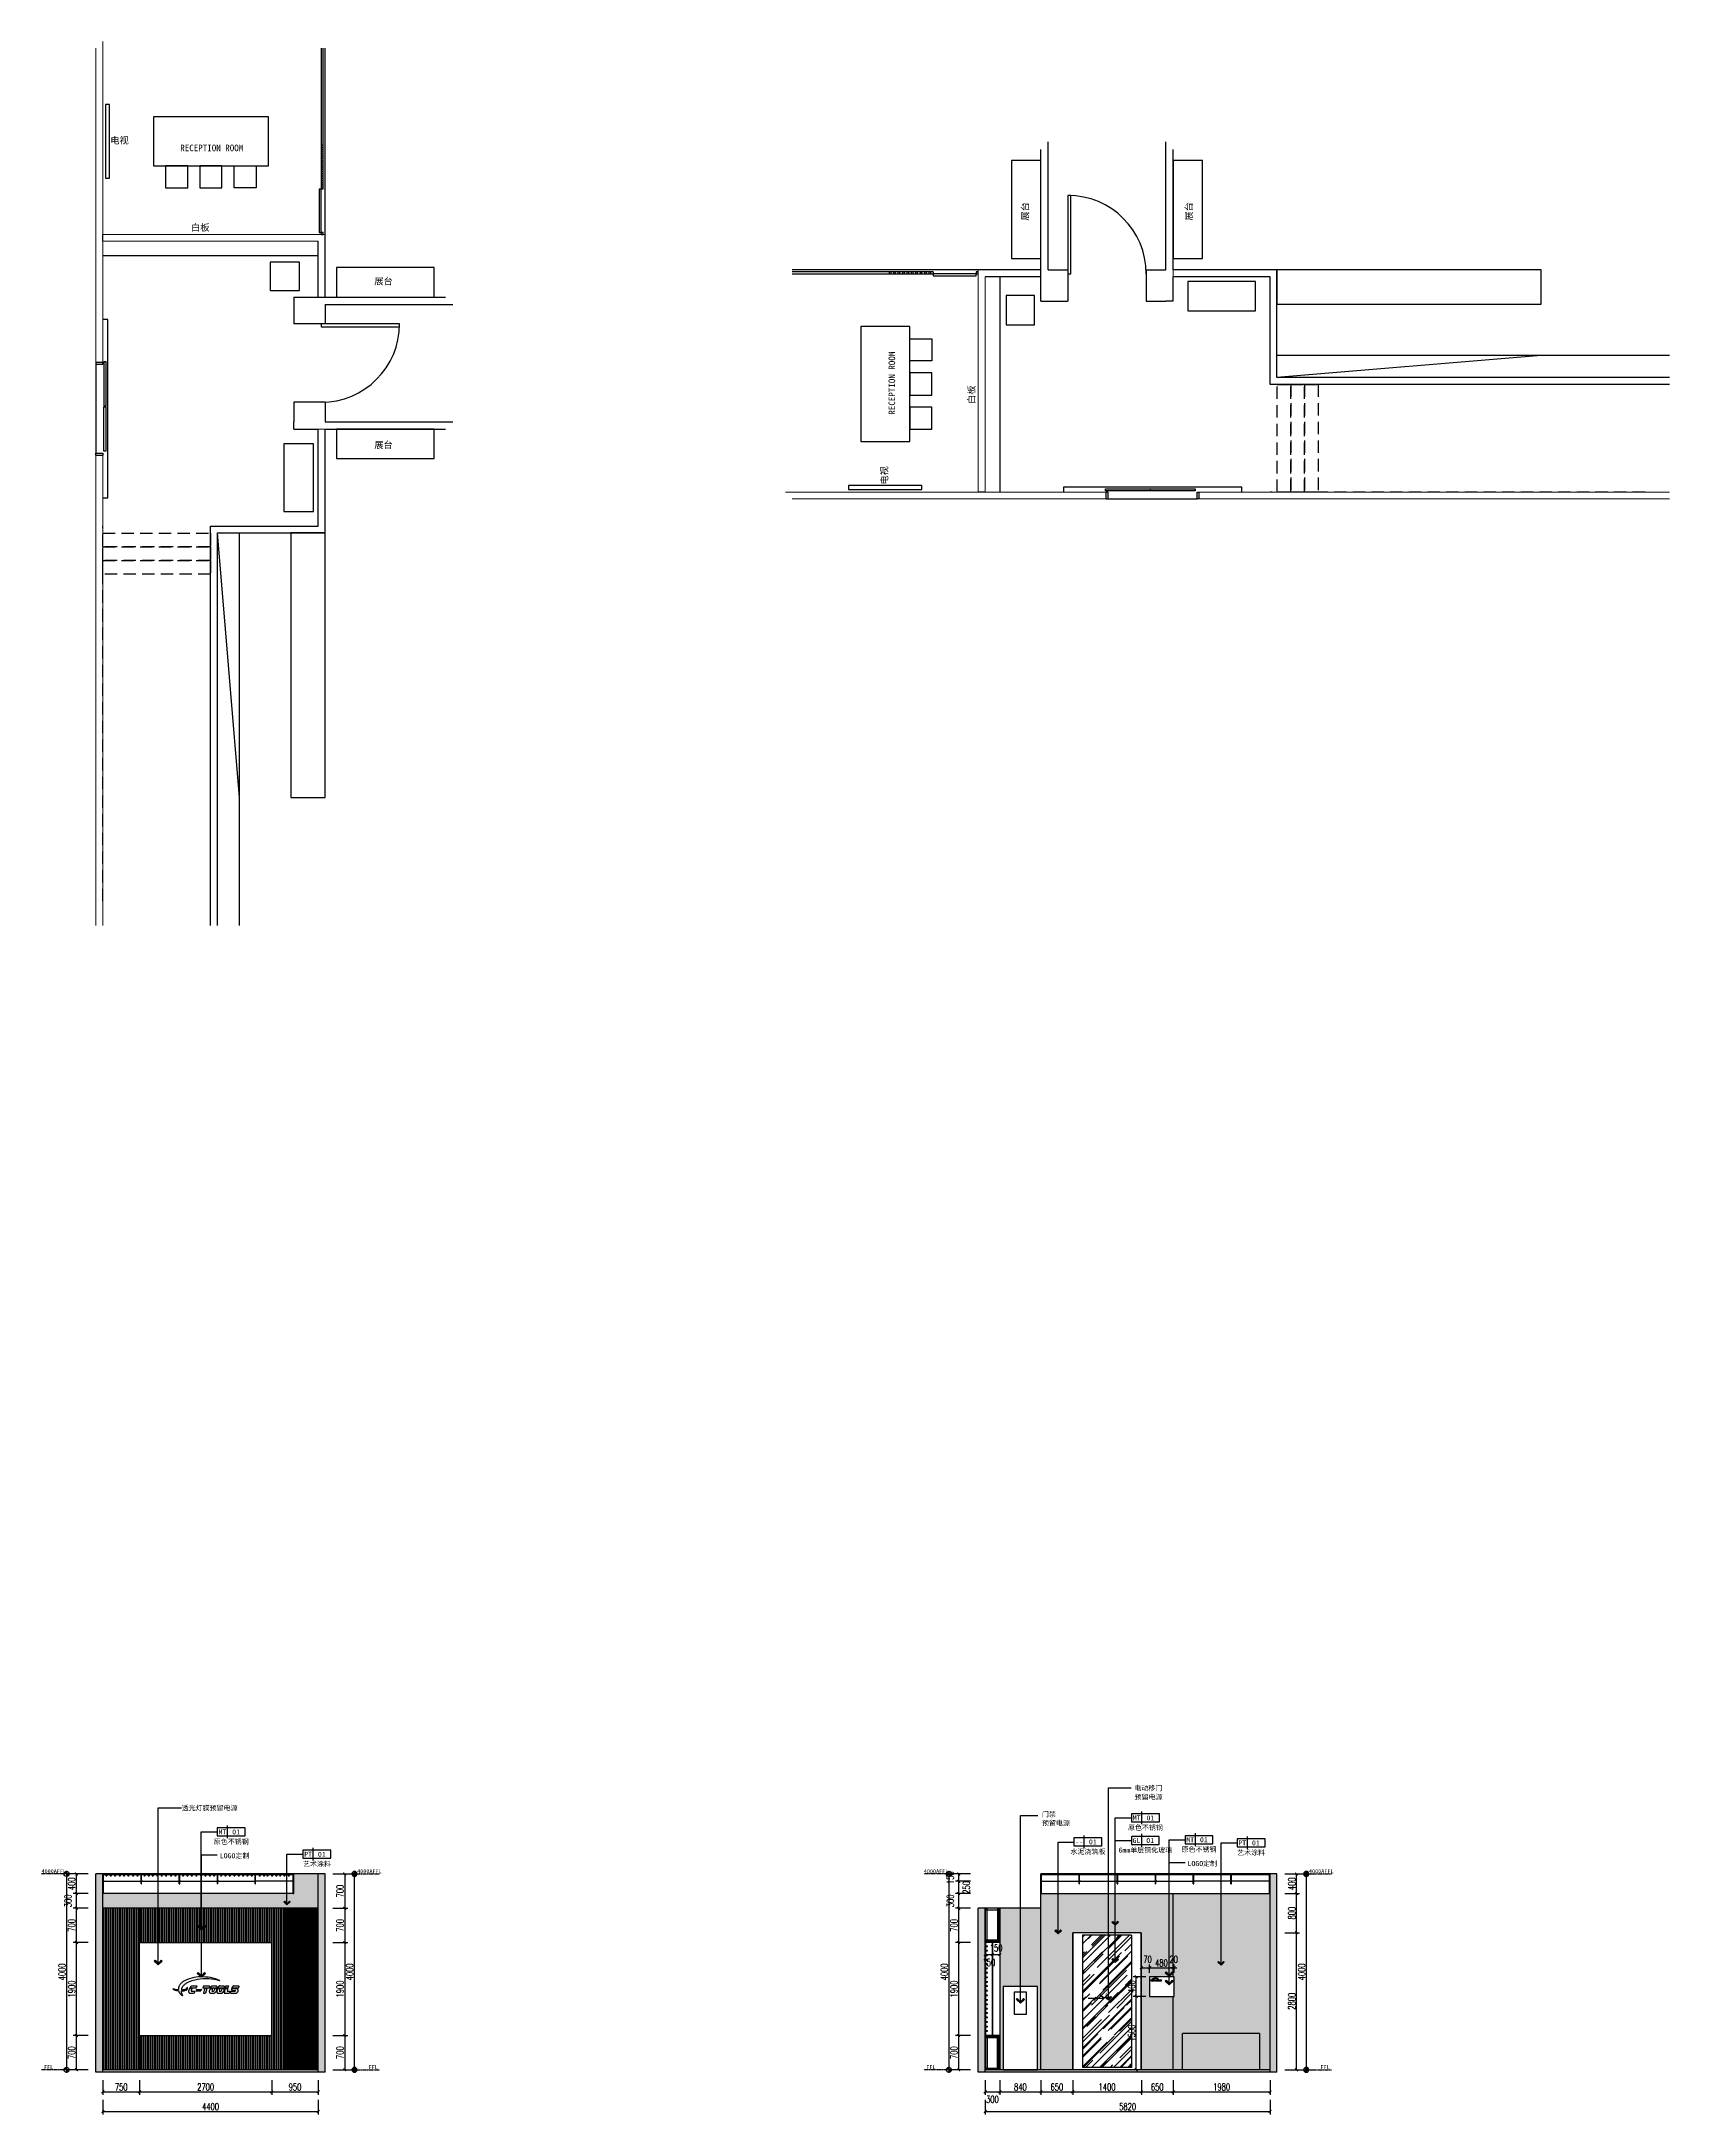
# Model space of a CAD drawing. Header units: millimetres. Extents: x 5625199 to 7433318, y -3316392 to -2552493.
# Drawn here: x 5842118 to 5875375, y -2677437 to -2635090 of the extents above; entities that cross this region are included whole.
import ezdxf
from ezdxf.enums import TextEntityAlignment as Align

# ---------------------------------------------------------------- set-up
doc = ezdxf.new("R2010")
doc.units = ezdxf.units.MM
doc.header["$PDMODE"] = 35
doc.header["$PDSIZE"] = -10
for name, pattern in [('DASH', [0.35, 0.25, -0.1]), ('DASHEDX2', [38.1, 25.4, -12.7]), ('M-CENTER', [11.25, 7.5, -1.25, 1.25, -1.25])]:
    doc.linetypes.add(name, pattern=pattern)
for name, color, linetype in [('155', 155, 'Continuous'), ('C-灯具', 51, 'Continuous'), ('D-外部标注', 165, 'Continuous'), ('DIM', 7, 'Continuous'), ('PL-固定家具', 155, 'Continuous'), ('PL-固定落地', 155, 'Continuous'), ('PL-文字标注', 2, 'Continuous'), ('PL-新建墙体', 5, 'Continuous'), ('PL-活动家具', 15, 'Continuous'), ('PL-门', 4, 'Continuous')]:
    doc.layers.add(name, color=color, linetype=linetype)
doc.styles.add('03.YBC-宋体2.5', font='', dxfattribs={"width": 0.8, "height": 2.5})
doc.styles.add('dop-S', font='')
doc.styles.add('宋体', font='', dxfattribs={"width": 0.7})
doc.styles.add('标注-尺寸', font='simplex.shx', dxfattribs={"width": 0.7})
doc.styles.add('黑体', font='simhei.ttf')
doc.styles.get('03.YBC-宋体2.5').set_extended_font_data('SimSun')
doc.styles.get('dop-S').set_extended_font_data('SimSun')
doc.styles.get('宋体').set_extended_font_data('SimSun')
doc.dimstyles.new('90', dxfattribs={"dimscale": 0.9, "dimtxt": 150, "dimasz": 50, "dimexe": 120, "dimexo": 150, "dimgap": 30, "dimtad": 1, "dimdec": 0, "dimrnd": 5, "dimdsep": 46, "dimtxsty": '标注-尺寸', "dimblk": 'ARCHTICK', "dimcen": 0.2, "dimclrd": 8, "dimclre": 8, "dimclrt": 2, "dimadec": 0, "dimazin": 0, "dimtfac": 1, "dimtdec": 0, "dimtmove": 2, "dimatfit": 3, "dimldrblk": 'ccccc', "dimfxl": 300, "dimfxlon": 1, "dimtolj": 1, "dimtzin": 0, "dimarcsym": 0})
doc.dimstyles.new('副本 100', dxfattribs={"dimscale": 0.8, "dimtxt": 180, "dimasz": 70, "dimexe": 80, "dimexo": 100, "dimgap": 30, "dimtad": 1, "dimdec": 0, "dimrnd": 5, "dimdsep": 46, "dimtxsty": '标注-尺寸', "dimblk": 'ARCHTICK', "dimcen": 0.2, "dimdle": 5, "dimclrd": 8, "dimclre": 8, "dimclrt": 2, "dimadec": 0, "dimazin": 0, "dimtfac": 1, "dimtdec": 0, "dimtmove": 2, "dimatfit": 3, "dimldrblk": 'ccccc', "dimfxl": 300, "dimfxlon": 1, "dimtolj": 1, "dimtzin": 0, "dimarcsym": 0})

msp = doc.modelspace()

# ---------------------------------------------------------------- texts
at = {"color": 3, "linetype": 'ByBlock', "ltscale": 10, "insert": (5863845.58, -2674977.74), "char_height": 100, "width": 20529.6213, "attachment_point": 1, "style": '宋体'}
msp.add_mtext('移', dxfattribs=at)
at = {"color": 50, "style": '03.YBC-宋体2.5', "flags": 8}
for tag, p in [('电动移门', (5864726.94, -2670769.53)), ('透光灯膜预留电源', (5845552.53, -2671174.01)), ('预留电源', (5864733.74, -2670948.74)), ('预留电源', (5862839.98, -2671482.06)), ('门禁', (5862697.57, -2671302.85)), ('LOGO定制', (5846062.63, -2672150.59)), ('LOGO定制', (5865831.16, -2672309.35))]:
    msp.add_attdef(tag, text='材料名称', height=102.06, dxfattribs=at).set_placement(p, align=Align.MIDDLE_CENTER)
at = {"layer": 'PL-文字标注', "color": 2, "style": '黑体'}
for s, p in [('电视', (5843523.81, -2637179.28)), ('RECEPTION ROOM', (5844952.8, -2637331.94)), ('白板', (5845172.98, -2638959.72)), ('展台', (5848916.65, -2640055.06)), ('展台', (5848916.65, -2643399.65))]:
    msp.add_text(s, height=135.168, dxfattribs=at).set_placement(p)
for s, p in [('展台', (5862279.13, -2638750.41)), ('展台', (5865623.71, -2638750.41)), ('RECEPTION ROOM', (5859556, -2642714.26)), ('白板', (5861183.78, -2642494.08)), ('电视', (5859403.35, -2644143.25))]:
    msp.add_text(s, height=135.168, rotation=90, dxfattribs=at).set_placement(p)

# ---------------------------------------------------------------- blocks, each defined once
blk = doc.blocks.new('A$C0C1D23EB')
at = {"layer": 'D-外部标注', "color": 8, "linetype": 'ByBlock'}
for p, q in [((0, 10), (0, 0)), ((0, 10), (0, 0)), ((0, 10), (2, 10)), ((0, 10), (2, 10)), ((0, 0), (1, 0)), ((0, 0), (1, 0)), ((3, 3), (0, 3)), ((1, 0), (2, 3)), ((1, 0), (1, 3)), ((3, 3), (0, 3)), ((2, 10), (2, 8)), ((2, 10), (2, 8)), ((2, 8), (2, 8)), ((3, 3), (3, 0)), ((3, 3), (3, 0)), ((3, 0), (3, 0))]:
    blk.add_line(p, q, dxfattribs=at)
blk = doc.blocks.new('G$CB4F5E22B')
at = {"color": 4, "linetype": 'ByBlock'}
for p, q in [((0, 390, 0), (4670, 390, 0)), ((0, 0), (0, 390, 0)), ((10, 0), (0, 0)), ((10, 0), (10, 390)), ((780, 200), (780, 390)), ((780, 200), (790, 200)), ((790, 200), (790, 390)), ((1560, 200), (1560, 390)), ((1560, 200), (1570, 200)), ((1570, 200), (1570, 390)), ((2340, 200), (2340, 390)), ((2340, 200), (2350, 200)), ((2350, 200), (2350, 390)), ((3110, 200), (3110, 390)), ((3110, 200), (3120, 200)), ((3120, 200), (3120, 390)), ((3880, 200), (3880, 390)), ((3880, 200), (3890, 200)), ((3890, 200), (3890, 390)), ((4670, 0), (4670, 390)), ((4680, 0), (4670, 0)), ((4670, 0), (4680, 0)), ((4680, 0), (4680, 390))]:
    blk.add_line(p, q, dxfattribs=at)
at = {"color": 8, "linetype": 'ByBlock'}
for p, q in [((15, 250, 0), (775, 250, 0)), ((20, 390), (4670, 390)), ((795, 250, 0), (1555, 250, 0)), ((1575, 250, 0), (2335, 250, 0)), ((2355, 250, 0), (3105, 250, 0)), ((4670, 250, 0), (3125, 250, 0))]:
    blk.add_line(p, q, dxfattribs=at)
at = {"layer": 'D-外部标注', "color": 15, "yscale": 1.5, "zscale": 1.5}
for p, xscale in [((10, 250, 0), 1.5), ((780, 250, 0), -1.5), ((790, 250, 0), 1.5), ((1560, 250, 0), -1.5), ((1570, 250, 0), 1.5), ((2340, 250, 0), -1.5), ((2350, 250, 0), 1.5), ((3110, 250, 0), -1.5), ((3120, 250, 0), 1.5), ((3880, 250, 0), -1.5), ((3890, 250, 0), 1.5), ((4670, 250, 0), -1.5), ((4670, 250, 0), -1.5)]:
    blk.add_blockref('A$C0C1D23EB', p, dxfattribs=dict(at, xscale=xscale))
blk = doc.blocks.new('A$C3DAF4441')
at = {"layer": 'C-灯具'}
for p, q in [((0, 32), (44, 32)), ((22, 54), (22, 10))]:
    blk.add_line(p, q, dxfattribs=at)
blk.add_lwpolyline([(12, 0), (32, 0), (32, 18), (12, 18)], close=True, dxfattribs=at)
blk.add_circle((22, 32), 10.9, dxfattribs=at)
blk = doc.blocks.new('G$C6A503C8D')
for p, q in [((0, 131), (6, 155)), ((0, 131), (0, 131)), ((0, 131), (0, 130)), ((0, 131), (0, 131)), ((0, 130), (0, 130)), ((0, 130), (0, 130)), ((0, 130), (0, 130)), ((0, 130), (0, 130)), ((0, 130), (0, 129)), ((0, 130), (0, 130)), ((0, 130), (0, 130)), ((0, 130), (0, 130)), ((0, 130), (0, 130)), ((0, 130), (0, 130)), ((0, 130), (0, 130)), ((0, 129), (0, 129)), ((0, 129), (0, 129)), ((0, 129), (0, 129)), ((0, 129), (1, 129)), ((1, 129), (1, 129)), ((1, 129), (1, 129)), ((1, 129), (1, 129)), ((1, 129), (1, 129)), ((1, 129), (1, 129)), ((1, 129), (1, 129)), ((1, 129), (1, 129)), ((1, 129), (1, 129)), ((1, 129), (1, 129)), ((1, 129), (1, 129)), ((75, 129), (1, 129)), ((6, 155), (6, 155)), ((7, 155), (6, 155)), ((7, 156), (7, 156)), ((7, 156), (7, 156)), ((7, 156), (7, 155)), ((7, 156), (7, 156)), ((7, 156), (7, 156)), ((7, 156), (7, 156)), ((7, 156), (7, 156)), ((7, 156), (7, 156)), ((7, 156), (7, 156)), ((7, 156), (7, 156)), ((7, 156), (7, 156)), ((7, 156), (7, 156)), ((7, 156), (7, 156)), ((8, 156), (7, 156)), ((7, 156), (7, 156)), ((7, 155), (7, 155)), ((7, 155), (7, 155)), ((101, 156), (8, 156)), ((8, 156), (8, 156)), ((8, 156), (8, 156)), ((8, 156), (8, 156)), ((11, 198), (10, 196)), ((10, 196), (10, 194)), ((10, 194), (10, 192)), ((10, 192), (10, 190)), ((10, 190), (11, 188)), ((12, 203), (11, 202)), ((11, 202), (11, 200)), ((11, 200), (11, 198)), ((11, 188), (11, 186)), ((11, 186), (11, 185)), ((11, 185), (12, 183)), ((14, 207), (12, 203)), ((12, 183), (13, 181)), ((13, 181), (14, 179)), ((15, 210), (14, 207)), ((14, 179), (14, 178)), ((14, 178), (15, 176)), ((17, 213), (15, 210)), ((15, 176), (17, 175)), ((19, 215), (17, 213)), ((17, 175), (18, 173)), ((18, 173), (19, 172)), ((22, 218), (19, 215)), ((19, 172), (21, 170)), ((21, 170), (22, 169)), ((24, 221), (22, 218)), ((22, 169), (24, 168)), ((27, 223), (24, 221)), ((24, 168), (25, 167)), ((25, 167), (27, 166)), ((29, 225), (27, 223)), ((27, 166), (29, 165)), ((32, 227), (29, 225)), ((29, 165), (30, 165)), ((30, 165), (31, 165)), ((31, 165), (31, 165)), ((31, 165), (31, 165)), ((31, 165), (31, 165)), ((31, 165), (31, 165)), ((104, 165), (31, 165)), ((35, 229), (32, 227)), ((38, 231), (35, 229)), ((120, 231), (38, 231)), ((50, 199), (51, 200)), ((50, 199), (50, 198)), ((50, 199), (50, 199)), ((50, 199), (50, 199)), ((50, 198), (50, 197)), ((50, 198), (50, 198)), ((50, 197), (50, 196)), ((50, 197), (50, 197)), ((50, 196), (50, 195)), ((50, 196), (50, 196)), ((50, 196), (50, 196)), ((50, 195), (50, 194)), ((50, 195), (50, 195)), ((50, 194), (51, 194)), ((51, 201), (52, 202)), ((51, 200), (51, 201)), ((51, 201), (51, 201)), ((51, 194), (51, 193)), ((51, 194), (51, 194)), ((51, 193), (52, 193)), ((51, 193), (51, 193)), ((52, 202), (52, 202)), ((52, 202), (53, 202)), ((52, 193), (52, 192)), ((52, 192), (53, 192)), ((52, 192), (52, 192)), ((53, 202), (53, 203)), ((53, 203), (54, 203)), ((53, 192), (53, 191)), ((53, 192), (53, 192)), ((53, 191), (54, 191)), ((54, 203), (54, 203)), ((54, 203), (55, 203)), ((54, 191), (55, 191)), ((54, 191), (54, 191)), ((54, 191), (54, 191)), ((55, 203), (56, 203)), ((55, 191), (56, 191)), ((55, 191), (55, 191)), ((114, 203), (56, 203)), ((91, 191), (56, 191)), ((56, 191), (56, 191)), ((75, 129), (75, 129)), ((75, 129), (75, 129)), ((75, 129), (75, 129)), ((75, 129), (76, 129)), ((76, 129), (78, 130)), ((76, 129), (76, 129)), ((76, 129), (76, 129)), ((78, 130), (81, 131)), ((81, 131), (83, 133)), ((83, 133), (86, 134)), ((86, 134), (88, 136)), ((88, 136), (90, 138)), ((90, 138), (92, 140)), ((92, 190), (91, 191)), ((93, 190), (92, 190)), ((92, 140), (94, 142)), ((94, 190), (93, 190)), ((96, 189), (94, 190)), ((94, 142), (96, 144)), ((97, 189), (96, 189)), ((96, 144), (98, 147)), ((98, 188), (97, 189)), ((99, 187), (98, 188)), ((98, 147), (99, 149)), ((100, 186), (99, 187)), ((99, 149), (101, 152)), ((101, 186), (100, 186)), ((101, 185), (101, 186)), ((102, 184), (101, 185)), ((101, 156), (101, 156)), ((101, 156), (101, 156)), ((101, 156), (101, 156)), ((101, 156), (101, 156)), ((101, 156), (101, 156)), ((101, 156), (101, 156)), ((101, 156), (101, 156)), ((101, 156), (101, 156)), ((101, 156), (101, 156)), ((102, 156), (101, 156)), ((101, 156), (101, 156)), ((101, 152), (102, 154)), ((103, 183), (102, 184)), ((102, 155), (102, 156)), ((102, 156), (102, 156)), ((102, 156), (102, 156)), ((102, 156), (102, 156)), ((102, 156), (102, 156)), ((102, 156), (102, 156)), ((102, 155), (102, 155)), ((102, 155), (102, 155)), ((102, 155), (102, 155)), ((102, 154), (102, 155)), ((102, 155), (102, 155)), ((102, 155), (102, 155)), ((102, 155), (102, 155)), ((102, 155), (102, 155)), ((102, 155), (102, 155)), ((102, 155), (102, 155)), ((102, 155), (102, 155)), ((102, 154), (102, 154)), ((102, 154), (102, 154)), ((102, 154), (102, 154)), ((104, 182), (103, 183)), ((104, 181), (104, 182)), ((105, 180), (104, 181)), ((104, 165), (104, 165)), ((104, 165), (104, 165)), ((104, 165), (104, 165)), ((104, 165), (105, 165)), ((104, 165), (104, 165)), ((104, 165), (104, 165)), ((105, 179), (105, 180)), ((106, 178), (105, 179)), ((105, 166), (106, 167)), ((105, 165), (105, 166)), ((105, 166), (105, 166)), ((105, 165), (105, 165)), ((105, 165), (105, 165)), ((105, 165), (105, 165)), ((105, 165), (105, 165)), ((105, 165), (105, 165)), ((105, 165), (105, 165)), ((105, 165), (105, 165)), ((105, 165), (105, 165)), ((105, 165), (105, 165)), ((105, 165), (105, 165)), ((105, 165), (105, 165)), ((106, 176), (106, 178)), ((106, 175), (106, 176)), ((106, 174), (106, 175)), ((106, 173), (106, 174)), ((106, 172), (106, 173)), ((106, 170), (106, 172)), ((106, 169), (106, 170)), ((106, 168), (106, 169)), ((106, 167), (106, 168)), ((114, 203), (114, 203)), ((114, 203), (114, 203)), ((114, 203), (114, 203)), ((114, 203), (114, 203)), ((114, 203), (115, 203)), ((115, 204), (122, 229)), ((115, 204), (115, 204)), ((115, 204), (115, 204)), ((115, 204), (115, 204)), ((115, 204), (115, 204)), ((115, 204), (115, 204)), ((115, 204), (115, 204)), ((115, 203), (115, 204)), ((115, 204), (115, 204)), ((115, 204), (115, 204)), ((115, 204), (115, 204)), ((115, 204), (115, 204)), ((115, 204), (115, 204)), ((115, 204), (115, 204)), ((115, 204), (115, 204)), ((115, 204), (115, 204)), ((115, 203), (115, 203)), ((121, 231), (120, 231)), ((121, 231), (121, 231)), ((121, 231), (121, 231)), ((121, 231), (121, 231)), ((121, 230), (121, 231)), ((121, 231), (121, 231)), ((121, 231), (121, 231)), ((121, 231), (121, 231)), ((122, 230), (121, 230)), ((121, 230), (121, 230)), ((121, 230), (121, 230)), ((121, 230), (121, 230)), ((121, 230), (121, 230)), ((122, 230), (122, 230)), ((122, 230), (122, 230)), ((122, 230), (122, 230)), ((122, 229), (122, 230)), ((122, 230), (122, 230)), ((122, 230), (122, 230)), ((122, 230), (122, 230)), ((122, 230), (122, 230)), ((122, 230), (122, 230)), ((122, 229), (122, 229)), ((122, 229), (122, 229)), ((122, 229), (122, 229)), ((122, 229), (122, 229)), ((122, 229), (122, 229)), ((122, 229), (122, 229)), ((124, 206), (141, 230)), ((124, 206), (124, 205)), ((124, 206), (124, 206)), ((124, 205), (124, 205)), ((124, 205), (124, 205)), ((124, 205), (124, 205)), ((124, 205), (124, 205)), ((124, 205), (124, 205)), ((124, 205), (124, 205)), ((124, 205), (124, 205)), ((124, 205), (124, 205)), ((124, 205), (124, 205)), ((124, 205), (124, 205)), ((124, 205), (124, 204)), ((124, 204), (124, 204)), ((124, 204), (125, 204)), ((124, 204), (124, 204)), ((124, 204), (124, 204)), ((124, 204), (124, 204)), ((124, 204), (124, 204)), ((124, 204), (124, 204)), ((124, 204), (124, 204)), ((124, 204), (124, 204)), ((124, 204), (124, 204)), ((124, 204), (124, 204)), ((124, 204), (124, 204)), ((125, 204), (125, 204)), ((125, 204), (125, 203)), ((125, 204), (125, 204)), ((125, 203), (125, 203)), ((125, 203), (125, 203)), ((125, 203), (125, 203)), ((125, 203), (125, 203)), ((125, 203), (125, 203)), ((125, 203), (125, 203)), ((168, 203), (125, 203)), ((141, 231), (141, 231)), ((142, 231), (141, 231)), ((141, 231), (141, 230)), ((141, 230), (141, 230)), ((141, 230), (141, 230)), ((141, 230), (141, 230)), ((141, 230), (141, 230)), ((141, 230), (141, 230)), ((141, 230), (141, 230)), ((141, 230), (141, 230)), ((142, 231), (142, 231)), ((142, 231), (142, 231)), ((142, 231), (142, 231)), ((142, 231), (142, 231)), ((142, 231), (142, 231)), ((211, 231), (142, 231)), ((151, 129), (158, 156)), ((187, 129), (151, 129)), ((194, 156), (158, 156)), ((160, 165), (169, 202)), ((196, 165), (160, 165)), ((168, 203), (168, 203)), ((168, 203), (168, 203)), ((168, 203), (168, 203)), ((168, 203), (168, 203)), ((168, 203), (168, 203)), ((168, 203), (168, 203)), ((168, 203), (168, 203)), ((169, 203), (168, 203)), ((169, 203), (169, 203)), ((169, 203), (169, 203)), ((169, 203), (169, 203)), ((169, 203), (169, 203)), ((169, 203), (169, 203)), ((169, 203), (169, 203)), ((169, 203), (169, 203)), ((169, 203), (169, 203)), ((169, 203), (169, 203)), ((169, 203), (169, 203)), ((169, 202), (169, 203)), ((169, 202), (169, 202)), ((169, 202), (169, 202)), ((169, 202), (169, 202)), ((169, 202), (169, 202)), ((169, 202), (169, 202)), ((169, 202), (169, 202)), ((169, 202), (169, 202)), ((169, 202), (169, 202)), ((169, 202), (169, 202)), ((187, 129), (194, 156)), ((196, 165), (212, 229)), ((205, 154), (204, 153)), ((204, 153), (204, 152)), ((204, 152), (204, 150)), ((204, 150), (204, 149)), ((204, 149), (204, 148)), ((204, 148), (204, 147)), ((204, 147), (204, 145)), ((204, 145), (204, 144)), ((204, 144), (204, 143)), ((204, 143), (205, 142)), ((206, 156), (205, 156)), ((205, 156), (205, 156)), ((205, 156), (205, 156)), ((205, 156), (205, 156)), ((205, 156), (205, 155)), ((205, 155), (205, 155)), ((205, 155), (205, 155)), ((205, 155), (205, 154)), ((205, 142), (205, 140)), ((205, 140), (205, 139)), ((205, 139), (206, 138)), ((299, 156), (206, 156)), ((206, 156), (206, 156)), ((206, 156), (206, 156)), ((206, 156), (206, 156)), ((206, 156), (206, 156)), ((206, 156), (206, 156)), ((206, 156), (206, 156)), ((206, 156), (206, 156)), ((206, 156), (206, 156)), ((206, 156), (206, 156)), ((206, 156), (206, 156)), ((206, 156), (206, 156)), ((206, 138), (207, 137)), ((207, 137), (207, 136)), ((207, 136), (208, 135)), ((208, 166), (218, 203)), ((208, 166), (208, 165)), ((208, 166), (208, 166)), ((208, 166), (208, 166)), ((208, 166), (208, 166)), ((208, 166), (208, 166)), ((208, 166), (208, 166)), ((208, 166), (208, 166)), ((208, 166), (208, 166)), ((208, 166), (208, 166)), ((208, 166), (208, 166)), ((208, 166), (208, 166)), ((208, 165), (209, 165)), ((208, 165), (208, 165)), ((208, 165), (208, 165)), ((208, 135), (209, 134)), ((209, 165), (210, 165)), ((209, 165), (209, 165)), ((209, 165), (209, 165)), ((209, 165), (209, 165)), ((209, 165), (209, 165)), ((209, 165), (209, 165)), ((209, 165), (209, 165)), ((209, 165), (209, 165)), ((209, 165), (209, 165)), ((209, 165), (209, 165)), ((209, 165), (209, 165)), ((209, 165), (209, 165)), ((209, 165), (209, 165)), ((209, 134), (210, 133)), ((210, 165), (210, 165)), ((240, 165), (210, 165)), ((210, 133), (211, 132)), ((212, 231), (211, 231)), ((211, 231), (211, 231)), ((211, 231), (211, 231)), ((211, 231), (211, 231)), ((211, 231), (211, 231)), ((211, 231), (211, 231)), ((211, 231), (211, 231)), ((211, 132), (212, 131)), ((212, 230), (212, 231)), ((212, 230), (212, 230)), ((212, 230), (212, 230)), ((212, 229), (212, 230)), ((212, 230), (212, 230)), ((212, 230), (212, 230)), ((212, 230), (212, 230)), ((212, 230), (212, 230)), ((212, 230), (212, 230)), ((212, 230), (212, 230)), ((212, 230), (212, 230)), ((212, 230), (212, 230)), ((212, 230), (212, 230)), ((212, 230), (212, 230)), ((212, 230), (212, 230)), ((212, 229), (212, 229)), ((212, 229), (212, 229)), ((212, 229), (212, 229)), ((212, 229), (212, 229)), ((212, 229), (212, 229)), ((212, 229), (212, 229)), ((212, 131), (213, 131)), ((213, 131), (214, 130)), ((214, 130), (215, 130)), ((215, 130), (216, 129)), ((216, 129), (216, 129)), ((216, 129), (216, 129)), ((216, 129), (217, 129)), ((274, 129), (217, 129)), ((217, 129), (217, 129)), ((217, 129), (217, 129)), ((217, 129), (217, 129)), ((219, 206), (218, 203)), ((220, 208), (219, 206)), ((222, 211), (220, 208)), ((223, 213), (222, 211)), ((225, 215), (223, 213)), ((226, 217), (225, 215)), ((228, 219), (226, 217)), ((230, 221), (228, 219)), ((233, 223), (230, 221)), ((235, 224), (233, 223)), ((237, 226), (235, 224)), ((240, 227), (237, 226)), ((242, 228), (240, 227)), ((240, 165), (241, 165)), ((240, 165), (240, 165)), ((240, 165), (240, 165)), ((240, 165), (240, 165)), ((240, 165), (240, 165)), ((240, 165), (240, 165)), ((240, 165), (240, 165)), ((240, 165), (240, 165)), ((240, 165), (240, 165)), ((240, 165), (240, 165)), ((240, 165), (240, 165)), ((241, 166), (251, 202)), ((241, 166), (241, 166)), ((241, 166), (241, 166)), ((241, 165), (241, 166)), ((241, 165), (241, 165)), ((241, 165), (241, 165)), ((241, 165), (241, 165)), ((241, 165), (241, 165)), ((241, 165), (241, 165)), ((241, 165), (241, 165)), ((241, 165), (241, 165)), ((245, 229), (242, 228)), ((247, 229), (245, 229)), ((250, 230), (247, 229)), ((253, 230), (250, 230)), ((252, 203), (251, 203)), ((251, 203), (251, 203)), ((251, 203), (251, 203)), ((251, 203), (251, 203)), ((251, 203), (251, 203)), ((251, 203), (251, 203)), ((251, 203), (251, 203)), ((251, 203), (251, 203)), ((251, 203), (251, 202)), ((251, 203), (251, 203)), ((251, 203), (251, 203)), ((251, 203), (251, 203)), ((251, 203), (251, 203)), ((251, 203), (251, 203)), ((251, 202), (251, 202)), ((251, 202), (251, 202)), ((252, 203), (252, 203)), ((252, 203), (252, 203)), ((252, 203), (252, 203)), ((279, 203), (252, 203)), ((252, 203), (252, 203)), ((252, 203), (252, 203)), ((255, 231), (253, 230)), ((258, 231), (255, 231)), ((296, 231), (258, 231)), ((270, 56), (286, 48)), ((270, 56), (309, 46)), ((271, 166), (281, 202)), ((271, 166), (271, 165)), ((271, 166), (271, 166)), ((271, 166), (271, 166)), ((271, 166), (271, 166)), ((271, 166), (271, 166)), ((271, 166), (271, 166)), ((271, 166), (271, 166)), ((271, 166), (271, 166)), ((271, 166), (271, 166)), ((271, 166), (271, 166)), ((271, 166), (271, 166)), ((271, 165), (272, 165)), ((272, 165), (273, 165)), ((272, 165), (272, 165)), ((272, 165), (272, 165)), ((272, 165), (272, 165)), ((272, 165), (272, 165)), ((272, 165), (272, 165)), ((272, 165), (272, 165)), ((272, 165), (272, 165)), ((272, 165), (272, 165)), ((272, 165), (272, 165)), ((272, 165), (272, 165)), ((272, 165), (272, 165)), ((272, 165), (272, 165)), ((272, 165), (272, 165)), ((273, 165), (273, 165)), ((273, 165), (273, 165)), ((303, 165), (273, 165)), ((274, 129), (274, 129)), ((274, 129), (274, 129)), ((274, 129), (274, 129)), ((274, 129), (274, 129)), ((274, 129), (274, 129)), ((274, 129), (275, 129)), ((275, 129), (277, 130)), ((277, 130), (280, 131)), ((279, 203), (279, 203)), ((279, 203), (279, 203)), ((280, 203), (279, 203)), ((281, 203), (280, 203)), ((280, 203), (280, 203)), ((280, 203), (280, 203)), ((280, 203), (280, 203)), ((280, 203), (280, 203)), ((280, 203), (280, 203)), ((280, 203), (280, 203)), ((280, 203), (280, 203)), ((280, 203), (280, 203)), ((280, 203), (280, 203)), ((280, 203), (280, 203)), ((280, 203), (280, 203)), ((280, 203), (280, 203)), ((280, 203), (280, 203)), ((280, 131), (282, 133)), ((281, 202), (281, 203)), ((281, 203), (281, 203)), ((281, 202), (281, 202)), ((281, 202), (281, 202)), ((281, 202), (281, 202)), ((281, 202), (281, 202)), ((281, 202), (281, 202)), ((281, 202), (281, 202)), ((281, 202), (281, 202)), ((281, 202), (281, 202)), ((281, 202), (281, 202)), ((282, 133), (285, 134)), ((285, 134), (287, 136)), ((286, 48), (302, 41)), ((287, 136), (289, 138)), ((289, 138), (291, 140)), ((291, 140), (293, 142)), ((293, 142), (295, 144)), ((295, 144), (297, 147)), ((297, 230), (296, 231)), ((299, 230), (297, 230)), ((297, 147), (298, 149)), ((298, 149), (300, 152)), ((300, 230), (299, 230)), ((300, 156), (299, 156)), ((301, 229), (300, 230)), ((301, 156), (300, 156)), ((300, 156), (300, 156)), ((300, 156), (300, 156)), ((300, 156), (300, 156)), ((300, 156), (300, 156)), ((300, 156), (300, 156)), ((300, 156), (300, 156)), ((300, 156), (300, 156)), ((300, 156), (300, 156)), ((300, 156), (300, 156)), ((300, 156), (300, 156)), ((300, 156), (300, 156)), ((300, 152), (301, 154)), ((303, 229), (301, 229)), ((301, 155), (301, 156)), ((301, 156), (301, 156)), ((301, 156), (301, 156)), ((301, 156), (301, 156)), ((301, 154), (301, 155)), ((301, 155), (301, 155)), ((301, 155), (301, 155)), ((301, 155), (301, 155)), ((301, 155), (301, 155)), ((301, 155), (301, 155)), ((301, 155), (301, 155)), ((301, 155), (301, 155)), ((301, 155), (301, 155)), ((301, 155), (301, 155)), ((301, 155), (301, 155)), ((301, 154), (301, 154)), ((301, 154), (301, 154)), ((301, 154), (301, 154)), ((302, 41), (318, 34)), ((304, 228), (303, 229)), ((303, 165), (304, 165)), ((303, 165), (303, 165)), ((303, 165), (303, 165)), ((303, 165), (303, 165)), ((303, 165), (303, 165)), ((303, 165), (303, 165)), ((303, 165), (303, 165)), ((303, 165), (303, 165)), ((303, 165), (303, 165)), ((303, 165), (303, 165)), ((305, 228), (304, 228)), ((304, 166), (315, 206)), ((304, 166), (304, 166)), ((304, 166), (304, 166)), ((304, 165), (304, 166)), ((304, 165), (304, 165)), ((304, 165), (304, 165)), ((304, 165), (304, 165)), ((304, 165), (304, 165)), ((304, 165), (304, 165)), ((304, 165), (304, 165)), ((304, 165), (304, 165)), ((304, 165), (304, 165)), ((306, 227), (305, 228)), ((307, 226), (306, 227)), ((308, 225), (307, 226)), ((309, 224), (308, 225)), ((310, 223), (309, 224)), ((309, 46), (349, 37)), ((311, 222), (310, 223)), ((311, 154), (310, 153)), ((310, 153), (310, 152)), ((310, 152), (310, 150)), ((310, 150), (310, 149)), ((310, 149), (310, 148)), ((310, 148), (310, 147)), ((310, 147), (310, 145)), ((310, 145), (310, 144)), ((310, 144), (310, 143)), ((310, 143), (310, 142)), ((310, 142), (311, 140)), ((312, 221), (311, 222)), ((311, 156), (311, 155)), ((311, 156), (311, 156)), ((311, 156), (311, 156)), ((311, 156), (311, 156)), ((311, 156), (311, 156)), ((312, 156), (311, 156)), ((311, 155), (311, 155)), ((311, 155), (311, 154)), ((311, 155), (311, 155)), ((311, 140), (311, 139)), ((311, 139), (312, 138)), ((312, 220), (312, 221)), ((313, 219), (312, 220)), ((405, 156), (312, 156)), ((312, 156), (312, 156)), ((312, 156), (312, 156)), ((312, 156), (312, 156)), ((312, 156), (312, 156)), ((312, 156), (312, 156)), ((312, 156), (312, 156)), ((312, 156), (312, 156)), ((312, 156), (312, 156)), ((312, 156), (312, 156)), ((312, 156), (312, 156)), ((312, 138), (313, 137)), ((314, 218), (313, 219)), ((313, 137), (313, 136)), ((313, 136), (314, 135)), ((314, 216), (314, 218)), ((314, 215), (314, 216)), ((315, 214), (314, 215)), ((314, 166), (324, 203)), ((314, 166), (314, 165)), ((314, 166), (314, 166)), ((314, 166), (314, 166)), ((314, 166), (314, 166)), ((314, 166), (314, 166)), ((314, 166), (314, 166)), ((314, 166), (314, 166)), ((314, 166), (314, 166)), ((314, 166), (314, 166)), ((314, 166), (314, 166)), ((314, 166), (314, 166)), ((314, 165), (315, 165)), ((314, 165), (314, 165)), ((314, 165), (314, 165)), ((314, 165), (314, 165)), ((314, 135), (315, 134)), ((315, 212), (315, 214)), ((315, 211), (315, 212)), ((315, 210), (315, 211)), ((315, 208), (315, 210)), ((315, 207), (315, 208)), ((315, 206), (315, 207)), ((315, 165), (315, 165)), ((315, 165), (315, 165)), ((315, 165), (315, 165)), ((315, 165), (315, 165)), ((315, 165), (316, 165)), ((315, 165), (315, 165)), ((315, 165), (315, 165)), ((315, 165), (315, 165)), ((315, 165), (315, 165)), ((315, 165), (315, 165)), ((315, 165), (315, 165)), ((315, 165), (315, 165)), ((315, 165), (315, 165)), ((315, 134), (316, 133)), ((346, 165), (316, 165)), ((316, 133), (317, 132)), ((317, 132), (318, 131)), ((318, 131), (319, 131)), ((318, 34), (335, 28)), ((319, 131), (320, 130)), ((320, 130), (321, 130)), ((321, 130), (322, 129)), ((322, 129), (323, 129)), ((322, 129), (322, 129)), ((322, 129), (322, 129)), ((322, 129), (322, 129)), ((380, 129), (323, 129)), ((323, 129), (323, 129)), ((323, 129), (323, 129)), ((325, 206), (324, 203)), ((326, 208), (325, 206)), ((327, 211), (326, 208)), ((329, 213), (327, 211)), ((331, 215), (329, 213)), ((332, 217), (331, 215)), ((334, 219), (332, 217)), ((336, 221), (334, 219)), ((335, 28), (369, 19)), ((338, 223), (336, 221)), ((341, 224), (338, 223)), ((343, 226), (341, 224)), ((346, 227), (343, 226)), ((348, 228), (346, 227)), ((346, 165), (347, 165)), ((346, 165), (346, 165)), ((346, 165), (346, 165)), ((346, 165), (346, 165)), ((346, 165), (346, 165)), ((346, 165), (346, 165)), ((346, 165), (346, 165)), ((346, 165), (346, 165)), ((346, 165), (346, 165)), ((346, 165), (346, 165)), ((346, 165), (346, 165)), ((346, 165), (346, 165)), ((347, 166), (357, 202)), ((347, 166), (347, 166)), ((347, 166), (347, 166)), ((347, 165), (347, 166)), ((347, 165), (347, 165)), ((347, 165), (347, 165)), ((347, 165), (347, 165)), ((347, 165), (347, 165)), ((347, 165), (347, 165)), ((347, 165), (347, 165)), ((351, 229), (348, 228)), ((349, 37), (388, 31)), ((353, 229), (351, 229)), ((356, 230), (353, 229)), ((359, 230), (356, 230)), ((357, 203), (357, 202)), ((357, 203), (357, 203)), ((357, 203), (357, 203)), ((357, 203), (357, 203)), ((357, 203), (357, 203)), ((357, 203), (357, 203)), ((357, 203), (357, 203)), ((357, 203), (357, 203)), ((357, 203), (357, 203)), ((357, 203), (357, 203)), ((357, 203), (357, 203)), ((357, 203), (357, 203)), ((357, 203), (357, 203)), ((357, 203), (357, 203)), ((358, 203), (357, 203)), ((357, 202), (357, 202)), ((357, 202), (357, 202)), ((385, 203), (358, 203)), ((358, 203), (358, 203)), ((358, 203), (358, 203)), ((358, 203), (358, 203)), ((358, 203), (358, 203)), ((361, 231), (359, 230)), ((364, 231), (361, 231)), ((402, 231), (364, 231)), ((369, 19), (403, 11)), ((377, 166), (387, 202)), ((377, 166), (377, 166)), ((377, 166), (377, 166)), ((377, 166), (377, 166)), ((377, 166), (377, 166)), ((377, 166), (377, 166)), ((377, 166), (377, 165)), ((377, 166), (377, 166)), ((377, 166), (377, 166)), ((377, 166), (377, 166)), ((377, 166), (377, 166)), ((377, 166), (377, 166)), ((377, 165), (378, 165)), ((377, 165), (377, 165)), ((377, 165), (377, 165)), ((378, 165), (378, 165)), ((378, 165), (379, 165)), ((378, 165), (378, 165)), ((378, 165), (378, 165)), ((378, 165), (378, 165)), ((378, 165), (378, 165)), ((378, 165), (378, 165)), ((378, 165), (378, 165)), ((378, 165), (378, 165)), ((378, 165), (378, 165)), ((378, 165), (378, 165)), ((378, 165), (378, 165)), ((378, 165), (378, 165)), ((379, 165), (379, 165)), ((409, 165), (379, 165)), ((380, 129), (383, 130)), ((380, 129), (380, 129)), ((380, 129), (380, 129)), ((380, 129), (380, 129)), ((380, 129), (380, 129)), ((380, 129), (380, 129)), ((380, 129), (380, 129)), ((383, 130), (386, 131)), ((385, 203), (385, 203)), ((385, 203), (385, 203)), ((385, 203), (385, 203)), ((386, 203), (385, 203)), ((386, 203), (386, 203)), ((386, 203), (386, 203)), ((386, 203), (386, 203)), ((386, 203), (386, 203)), ((386, 203), (386, 203)), ((386, 203), (386, 203)), ((386, 203), (386, 203)), ((386, 203), (386, 203)), ((386, 203), (386, 203)), ((386, 203), (386, 203)), ((386, 203), (386, 203)), ((386, 203), (386, 203)), ((386, 203), (386, 203)), ((386, 203), (386, 203)), ((387, 202), (386, 203)), ((386, 131), (388, 133)), ((387, 202), (387, 202)), ((387, 202), (387, 202)), ((387, 202), (387, 202)), ((387, 202), (387, 202)), ((387, 202), (387, 202)), ((387, 202), (387, 202)), ((387, 202), (387, 202)), ((387, 202), (387, 202)), ((387, 202), (387, 202)), ((388, 133), (391, 134)), ((388, 31), (429, 28)), ((391, 134), (393, 136)), ((393, 136), (395, 138)), ((395, 138), (397, 140)), ((397, 140), (399, 142)), ((399, 142), (401, 144)), ((401, 144), (403, 147)), ((403, 230), (402, 231)), ((405, 230), (403, 230)), ((403, 147), (404, 149)), ((403, 11), (438, 6)), ((404, 149), (406, 152)), ((406, 230), (405, 230)), ((405, 156), (405, 156)), ((406, 156), (405, 156)), ((407, 229), (406, 230)), ((406, 156), (406, 156)), ((406, 156), (406, 156)), ((406, 156), (406, 156)), ((407, 156), (406, 156)), ((406, 156), (406, 156)), ((406, 156), (406, 156)), ((406, 156), (406, 156)), ((406, 156), (406, 156)), ((406, 156), (406, 156)), ((406, 156), (406, 156)), ((406, 156), (406, 156)), ((406, 156), (406, 156)), ((406, 152), (407, 154)), ((409, 229), (407, 229)), ((407, 156), (407, 156)), ((407, 155), (407, 156)), ((407, 156), (407, 156)), ((407, 155), (407, 155)), ((407, 155), (407, 155)), ((407, 155), (407, 155)), ((407, 155), (407, 155)), ((407, 155), (407, 155)), ((407, 154), (407, 155)), ((407, 155), (407, 155)), ((407, 155), (407, 155)), ((407, 155), (407, 155)), ((407, 155), (407, 155)), ((407, 155), (407, 155)), ((407, 154), (407, 154)), ((407, 154), (407, 154)), ((407, 154), (407, 154)), ((410, 228), (409, 229)), ((409, 165), (409, 165)), ((409, 165), (409, 165)), ((409, 165), (409, 165)), ((409, 165), (409, 165)), ((409, 165), (409, 165)), ((409, 165), (409, 165)), ((409, 165), (409, 165)), ((409, 165), (409, 165)), ((409, 165), (409, 165)), ((409, 165), (410, 165)), ((409, 165), (409, 165)), ((411, 228), (410, 228)), ((410, 166), (421, 206)), ((410, 166), (410, 166)), ((410, 166), (410, 166)), ((410, 165), (410, 166)), ((410, 165), (410, 165)), ((410, 165), (410, 165)), ((410, 165), (410, 165)), ((410, 165), (410, 165)), ((410, 165), (410, 165)), ((410, 165), (410, 165)), ((410, 165), (410, 165)), ((412, 227), (411, 228)), ((413, 226), (412, 227)), ((414, 225), (413, 226)), ((415, 224), (414, 225)), ((416, 223), (415, 224)), ((417, 222), (416, 223)), ((418, 221), (417, 222)), ((417, 131), (425, 155)), ((417, 131), (417, 131)), ((417, 131), (417, 130)), ((417, 131), (417, 131)), ((417, 131), (417, 131)), ((417, 130), (417, 130)), ((417, 130), (417, 130)), ((417, 130), (417, 130)), ((417, 130), (417, 130)), ((417, 130), (417, 130)), ((417, 130), (417, 130)), ((417, 130), (417, 130)), ((417, 130), (417, 130)), ((417, 130), (417, 130)), ((417, 130), (417, 129)), ((417, 130), (417, 130)), ((417, 130), (417, 130)), ((417, 129), (417, 129)), ((417, 129), (417, 129)), ((417, 129), (417, 129)), ((417, 129), (417, 129)), ((417, 129), (417, 129)), ((417, 129), (417, 129)), ((417, 129), (417, 129)), ((417, 129), (418, 129)), ((417, 129), (417, 129)), ((418, 220), (418, 221)), ((419, 219), (418, 220)), ((418, 129), (418, 129)), ((418, 129), (418, 129)), ((418, 129), (418, 129)), ((418, 129), (418, 129)), ((418, 129), (418, 129)), ((504, 129), (418, 129)), ((419, 218), (419, 219)), ((420, 216), (419, 218)), ((420, 215), (420, 216)), ((421, 214), (420, 215)), ((421, 212), (421, 214)), ((421, 211), (421, 212)), ((421, 210), (421, 211)), ((421, 208), (421, 210)), ((421, 207), (421, 208)), ((421, 206), (421, 207)), ((425, 155), (425, 155)), ((426, 155), (425, 155)), ((427, 156), (426, 156)), ((426, 156), (426, 156)), ((426, 156), (426, 156)), ((426, 156), (426, 156)), ((426, 155), (426, 155)), ((426, 156), (426, 156)), ((426, 156), (426, 156)), ((426, 156), (426, 156)), ((426, 156), (426, 156)), ((426, 156), (426, 155)), ((426, 156), (426, 156)), ((426, 156), (426, 156)), ((426, 156), (426, 156)), ((426, 156), (426, 156)), ((513, 156), (427, 156)), ((427, 156), (427, 156)), ((427, 156), (427, 156)), ((427, 156), (427, 156)), ((429, 28), (469, 27)), ((438, 6), (473, 2)), ((456, 166), (473, 230)), ((456, 166), (456, 166)), ((456, 166), (456, 166)), ((456, 166), (456, 166)), ((456, 166), (456, 166)), ((456, 166), (456, 166)), ((456, 166), (456, 165)), ((456, 166), (456, 166)), ((456, 166), (456, 166)), ((456, 166), (456, 166)), ((456, 166), (456, 166)), ((456, 166), (456, 166)), ((456, 165), (456, 165)), ((456, 165), (457, 165)), ((456, 165), (456, 165)), ((456, 165), (456, 165)), ((456, 165), (456, 165)), ((456, 165), (456, 165)), ((457, 165), (457, 165)), ((457, 165), (457, 165)), ((457, 165), (457, 165)), ((457, 165), (457, 165)), ((457, 165), (457, 165)), ((457, 165), (457, 165)), ((457, 165), (457, 165)), ((457, 165), (457, 165)), ((457, 165), (457, 165)), ((457, 165), (457, 165)), ((457, 165), (457, 165)), ((487, 165), (457, 165)), ((469, 27), (509, 28)), ((473, 231), (473, 230)), ((474, 231), (473, 231)), ((473, 230), (473, 230)), ((473, 230), (473, 230)), ((473, 230), (473, 230)), ((473, 230), (473, 230)), ((473, 230), (473, 230)), ((473, 230), (473, 230)), ((473, 230), (473, 230)), ((473, 230), (473, 230)), ((473, 230), (473, 230)), ((473, 230), (473, 230)), ((473, 230), (473, 230)), ((473, 230), (473, 230)), ((473, 230), (473, 230)), ((473, 2), (508, 0)), ((474, 231), (474, 231)), ((474, 231), (474, 231)), ((474, 231), (474, 231)), ((474, 231), (474, 231)), ((474, 231), (474, 231)), ((474, 231), (474, 231)), ((504, 231), (474, 231)), ((487, 165), (488, 165)), ((488, 165), (489, 165)), ((488, 165), (488, 165)), ((488, 165), (488, 165)), ((488, 165), (488, 165)), ((488, 165), (488, 165)), ((488, 165), (488, 165)), ((488, 165), (488, 165)), ((488, 165), (488, 165)), ((488, 165), (488, 165)), ((488, 165), (488, 165)), ((488, 165), (488, 165)), ((488, 165), (488, 165)), ((488, 165), (488, 165)), ((489, 166), (505, 229)), ((489, 165), (489, 166)), ((489, 166), (489, 166)), ((489, 166), (489, 166)), ((489, 165), (489, 165)), ((489, 165), (489, 165)), ((489, 165), (489, 165)), ((489, 165), (489, 165)), ((505, 231), (504, 231)), ((504, 231), (504, 231)), ((504, 231), (504, 231)), ((504, 231), (504, 231)), ((504, 231), (504, 231)), ((504, 129), (504, 129)), ((504, 129), (504, 129)), ((504, 129), (504, 129)), ((504, 129), (504, 129)), ((504, 129), (505, 129)), ((504, 129), (504, 129)), ((504, 129), (504, 129)), ((504, 129), (504, 129)), ((504, 129), (504, 129)), ((505, 231), (505, 231)), ((505, 231), (505, 231)), ((505, 230), (505, 231)), ((505, 230), (505, 230)), ((505, 230), (505, 230)), ((505, 230), (505, 230)), ((505, 230), (505, 230)), ((505, 230), (505, 230)), ((505, 230), (505, 230)), ((505, 230), (505, 230)), ((505, 229), (505, 230)), ((505, 230), (505, 230)), ((505, 230), (505, 230)), ((505, 230), (505, 230)), ((505, 230), (505, 230)), ((505, 230), (505, 230)), ((505, 230), (505, 230)), ((505, 229), (505, 229)), ((505, 229), (505, 229)), ((505, 229), (505, 229)), ((505, 229), (505, 229)), ((505, 229), (505, 229)), ((505, 229), (505, 229)), ((505, 130), (514, 154)), ((505, 129), (505, 130)), ((505, 130), (505, 130)), ((505, 130), (505, 130)), ((505, 130), (505, 130)), ((505, 130), (505, 130)), ((505, 129), (505, 129)), ((505, 129), (505, 129)), ((505, 129), (505, 129)), ((505, 129), (505, 129)), ((505, 129), (505, 129)), ((508, 0), (543, 0)), ((509, 28), (549, 32)), ((513, 156), (513, 156)), ((513, 156), (513, 156)), ((513, 156), (513, 156)), ((513, 156), (513, 156)), ((513, 156), (513, 156)), ((513, 156), (513, 156)), ((513, 156), (513, 156)), ((513, 156), (513, 156)), ((513, 156), (513, 156)), ((513, 156), (513, 156)), ((513, 156), (513, 156)), ((514, 156), (513, 156)), ((514, 155), (514, 156)), ((514, 156), (514, 156)), ((514, 156), (514, 156)), ((514, 156), (514, 156)), ((514, 156), (514, 156)), ((514, 155), (514, 155)), ((514, 155), (514, 155)), ((514, 155), (514, 155)), ((514, 154), (514, 155)), ((514, 155), (514, 155)), ((514, 155), (514, 155)), ((514, 155), (514, 155)), ((514, 155), (514, 155)), ((514, 155), (514, 155)), ((514, 155), (514, 155)), ((514, 155), (514, 155)), ((514, 154), (514, 154)), ((514, 154), (514, 154)), ((534, 180), (540, 196)), ((534, 180), (534, 180)), ((534, 180), (534, 180)), ((534, 180), (534, 180)), ((534, 180), (534, 180)), ((534, 180), (534, 180)), ((534, 180), (534, 180)), ((534, 180), (534, 180)), ((534, 180), (534, 180)), ((534, 180), (534, 179)), ((534, 179), (534, 179)), ((534, 179), (534, 179)), ((534, 179), (534, 179)), ((534, 179), (534, 179)), ((534, 179), (534, 179)), ((534, 179), (534, 179)), ((534, 179), (535, 179)), ((535, 179), (535, 179)), ((535, 179), (535, 178)), ((535, 179), (535, 179)), ((535, 179), (535, 179)), ((535, 179), (535, 179)), ((535, 179), (535, 179)), ((535, 179), (535, 179)), ((535, 179), (535, 179)), ((535, 178), (535, 178)), ((535, 178), (536, 178)), ((535, 178), (535, 178)), ((535, 178), (535, 178)), ((535, 178), (535, 178)), ((536, 178), (536, 178)), ((600, 178), (536, 178)), ((541, 197), (540, 197)), ((540, 197), (540, 197)), ((540, 197), (540, 196)), ((540, 197), (540, 197)), ((540, 196), (540, 196)), ((540, 196), (540, 196)), ((540, 196), (540, 196)), ((540, 196), (540, 196)), ((540, 196), (540, 196)), ((540, 196), (540, 196)), ((540, 196), (540, 196)), ((541, 197), (541, 197)), ((541, 197), (541, 197)), ((541, 197), (541, 197)), ((541, 197), (541, 197)), ((541, 197), (541, 197)), ((541, 197), (541, 197)), ((541, 197), (541, 197)), ((541, 197), (541, 197)), ((605, 197), (541, 197)), ((543, 0), (576, 1)), ((549, 32), (589, 38)), ((576, 1), (608, 5)), ((589, 38), (628, 47)), ((599, 131), (608, 155)), ((599, 131), (599, 131)), ((599, 131), (599, 131)), ((599, 131), (599, 130)), ((599, 131), (599, 131)), ((599, 130), (599, 130)), ((599, 130), (599, 130)), ((599, 130), (599, 130)), ((599, 130), (599, 130)), ((599, 130), (599, 130)), ((599, 130), (599, 130)), ((599, 130), (599, 129)), ((599, 130), (599, 130)), ((599, 130), (599, 130)), ((599, 130), (599, 130)), ((599, 130), (599, 130)), ((599, 130), (599, 130)), ((599, 129), (599, 129)), ((599, 129), (599, 129)), ((599, 129), (599, 129)), ((599, 129), (599, 129)), ((599, 129), (600, 129)), ((599, 129), (599, 129)), ((599, 129), (599, 129)), ((600, 178), (600, 179)), ((600, 179), (601, 179)), ((600, 178), (600, 178)), ((600, 178), (600, 178)), ((600, 178), (600, 178)), ((600, 178), (600, 178)), ((600, 178), (600, 178)), ((600, 178), (600, 178)), ((600, 129), (600, 129)), ((600, 129), (600, 129)), ((600, 129), (600, 129)), ((600, 129), (600, 129)), ((600, 129), (600, 129)), ((600, 129), (600, 129)), ((600, 129), (600, 129)), ((667, 129), (600, 129)), ((601, 179), (607, 195)), ((601, 179), (601, 179)), ((601, 179), (601, 179)), ((601, 179), (601, 179)), ((601, 179), (601, 179)), ((601, 179), (601, 179)), ((601, 179), (601, 179)), ((601, 179), (601, 179)), ((601, 179), (601, 179)), ((601, 179), (601, 179)), ((601, 179), (601, 179)), ((601, 179), (601, 179)), ((606, 197), (605, 197)), ((606, 196), (606, 197)), ((606, 197), (606, 197)), ((606, 197), (606, 197)), ((606, 197), (606, 197)), ((606, 197), (606, 197)), ((606, 197), (606, 197)), ((606, 197), (606, 197)), ((606, 197), (606, 197)), ((606, 197), (606, 197)), ((606, 197), (606, 197)), ((606, 197), (606, 197)), ((607, 196), (606, 196)), ((606, 196), (606, 196)), ((607, 195), (607, 196)), ((607, 196), (607, 196)), ((607, 196), (607, 196)), ((607, 196), (607, 196)), ((607, 196), (607, 196)), ((607, 196), (607, 196)), ((607, 196), (607, 196)), ((607, 196), (607, 196)), ((607, 196), (607, 196)), ((607, 196), (607, 196)), ((607, 195), (607, 195)), ((607, 195), (607, 195)), ((607, 195), (607, 195)), ((607, 195), (607, 195)), ((607, 195), (607, 195)), ((607, 195), (607, 195)), ((608, 156), (608, 156)), ((608, 156), (608, 156)), ((608, 156), (608, 156)), ((608, 156), (608, 156)), ((608, 156), (608, 156)), ((608, 156), (608, 156)), ((608, 156), (608, 156)), ((608, 156), (608, 156)), ((608, 156), (608, 156)), ((608, 156), (608, 156)), ((608, 156), (608, 155)), ((609, 156), (608, 156)), ((608, 155), (608, 155)), ((608, 155), (608, 155)), ((608, 155), (608, 155)), ((608, 5), (640, 10)), ((609, 156), (609, 156)), ((609, 156), (609, 156)), ((694, 156), (609, 156)), ((609, 156), (609, 156)), ((609, 156), (609, 156)), ((625, 203), (635, 231)), ((676, 203), (625, 203)), ((628, 47), (667, 58)), ((696, 231), (635, 231)), ((640, 10), (671, 18)), ((668, 167), (667, 166)), ((667, 166), (667, 166)), ((667, 166), (667, 166)), ((667, 166), (667, 166)), ((667, 166), (667, 166)), ((667, 166), (667, 166)), ((667, 166), (667, 166)), ((667, 166), (667, 166)), ((667, 166), (668, 166)), ((667, 129), (671, 130)), ((667, 58), (705, 72)), ((668, 167), (679, 199)), ((668, 167), (668, 167)), ((668, 166), (668, 165)), ((668, 166), (668, 166)), ((668, 166), (668, 166)), ((668, 165), (668, 165)), ((668, 165), (668, 165)), ((668, 165), (668, 165)), ((668, 165), (668, 165)), ((668, 165), (668, 165)), ((668, 165), (669, 165)), ((668, 165), (668, 165)), ((668, 165), (668, 165)), ((668, 165), (668, 165)), ((668, 165), (668, 165)), ((668, 165), (668, 165)), ((668, 165), (668, 165)), ((668, 165), (668, 165)), ((669, 165), (669, 165)), ((669, 165), (669, 165)), ((669, 165), (669, 165)), ((699, 165), (669, 165)), ((669, 165), (669, 165)), ((671, 130), (674, 132)), ((671, 18), (702, 27)), ((674, 132), (677, 134)), ((677, 203), (676, 203)), ((676, 203), (676, 203)), ((676, 203), (676, 203)), ((677, 203), (677, 203)), ((677, 203), (677, 203)), ((677, 203), (677, 203)), ((678, 203), (677, 203)), ((677, 203), (677, 203)), ((677, 134), (680, 136)), ((678, 202), (678, 203)), ((678, 203), (678, 203)), ((678, 202), (678, 202)), ((678, 202), (678, 202)), ((679, 202), (678, 202)), ((679, 202), (679, 202)), ((679, 201), (679, 202)), ((679, 200), (679, 201)), ((679, 201), (679, 201)), ((679, 201), (679, 201)), ((679, 201), (679, 201)), ((679, 201), (679, 201)), ((679, 200), (679, 200)), ((679, 199), (679, 200)), ((679, 200), (679, 200)), ((679, 200), (679, 200)), ((679, 199), (679, 199)), ((679, 199), (679, 199)), ((679, 199), (679, 199)), ((680, 136), (682, 138)), ((682, 138), (685, 140)), ((685, 140), (687, 143)), ((687, 143), (690, 145)), ((690, 145), (692, 148)), ((692, 148), (694, 151)), ((695, 156), (694, 156)), ((694, 156), (694, 156)), ((694, 151), (696, 154)), ((695, 156), (695, 156)), ((695, 156), (695, 156)), ((695, 156), (695, 156)), ((695, 156), (695, 156)), ((695, 156), (695, 156)), ((695, 156), (695, 156)), ((695, 156), (695, 156)), ((696, 156), (695, 156)), ((695, 156), (695, 156)), ((695, 156), (695, 156)), ((695, 156), (695, 156)), ((695, 156), (695, 156)), ((697, 230), (696, 231)), ((696, 155), (696, 156)), ((696, 156), (696, 156)), ((696, 155), (696, 155)), ((696, 154), (696, 155)), ((696, 155), (696, 155)), ((696, 155), (696, 155)), ((696, 155), (696, 155)), ((696, 155), (696, 155)), ((696, 155), (696, 155)), ((696, 155), (696, 155)), ((696, 155), (696, 155)), ((696, 155), (696, 155)), ((696, 155), (696, 155)), ((696, 155), (696, 155)), ((696, 154), (696, 154)), ((696, 154), (696, 154)), ((696, 154), (696, 154)), ((696, 154), (696, 154)), ((698, 230), (697, 230)), ((700, 230), (698, 230)), ((699, 165), (699, 165)), ((699, 165), (699, 165)), ((699, 165), (699, 165)), ((699, 165), (699, 165)), ((699, 165), (700, 165)), ((699, 165), (699, 165)), ((699, 165), (699, 165)), ((699, 165), (699, 165)), ((699, 165), (699, 165)), ((701, 229), (700, 230)), ((700, 166), (714, 203)), ((700, 165), (700, 166)), ((700, 166), (700, 166)), ((700, 165), (700, 165)), ((700, 165), (700, 165)), ((700, 165), (700, 165)), ((700, 165), (700, 165)), ((700, 165), (700, 165)), ((700, 165), (700, 165)), ((700, 165), (700, 165)), ((700, 165), (700, 165)), ((702, 229), (701, 229)), ((703, 228), (702, 229)), ((702, 27), (732, 39)), ((705, 228), (703, 228)), ((706, 227), (705, 228)), ((705, 72), (716, 76)), ((707, 226), (706, 227)), ((708, 225), (707, 226)), ((709, 224), (708, 225)), ((710, 223), (709, 224)), ((710, 222), (710, 223)), ((711, 221), (710, 222)), ((712, 220), (711, 221)), ((713, 219), (712, 220)), ((713, 218), (713, 219)), ((714, 217), (713, 218)), ((714, 215), (714, 217)), ((714, 214), (714, 215)), ((714, 213), (714, 214)), ((715, 211), (714, 213)), ((714, 206), (715, 207)), ((714, 205), (714, 206)), ((714, 203), (714, 205)), ((715, 210), (715, 211)), ((715, 209), (715, 210)), ((715, 207), (715, 209)), ((716, 76), (726, 80)), ((726, 80), (737, 85)), ((729, 163), (728, 161)), ((728, 161), (728, 158)), ((728, 158), (728, 156)), ((728, 156), (728, 154)), ((728, 154), (728, 153)), ((728, 153), (728, 153)), ((728, 153), (728, 153)), ((728, 153), (728, 153)), ((728, 153), (729, 152)), ((730, 168), (729, 165)), ((729, 165), (729, 163)), ((729, 152), (729, 152)), ((729, 152), (729, 152)), ((729, 152), (729, 151)), ((729, 152), (729, 152)), ((729, 151), (730, 151)), ((729, 151), (729, 151)), ((729, 151), (729, 151)), ((729, 151), (729, 151)), ((731, 170), (730, 168)), ((730, 151), (730, 150)), ((730, 150), (730, 150)), ((730, 150), (731, 150)), ((730, 150), (730, 150)), ((730, 150), (730, 150)), ((732, 172), (731, 170)), ((731, 150), (731, 150)), ((731, 150), (732, 150)), ((731, 150), (731, 150)), ((731, 150), (731, 150)), ((733, 174), (732, 172)), ((732, 150), (732, 149)), ((732, 149), (732, 149)), ((732, 149), (733, 149)), ((732, 39), (762, 52)), ((734, 176), (733, 174)), ((733, 149), (733, 150)), ((733, 150), (733, 150)), ((733, 150), (734, 150)), ((733, 149), (733, 149)), ((735, 178), (734, 176)), ((734, 150), (734, 150)), ((734, 150), (734, 150)), ((734, 150), (734, 150)), ((734, 150), (735, 150)), ((736, 180), (735, 178)), ((735, 151), (736, 151)), ((735, 151), (735, 151)), ((735, 150), (735, 151)), ((735, 150), (735, 150)), ((735, 150), (735, 150)), ((738, 182), (736, 180)), ((737, 153), (736, 151)), ((736, 151), (736, 151)), ((736, 151), (736, 151)), ((738, 155), (737, 153)), ((737, 85), (747, 91)), ((740, 183), (738, 182)), ((739, 157), (738, 155)), ((740, 159), (739, 157)), ((741, 185), (740, 183)), ((741, 161), (740, 159)), ((743, 186), (741, 185)), ((742, 163), (741, 161)), ((744, 165), (742, 163)), ((745, 187), (743, 186)), ((746, 166), (744, 165)), ((747, 189), (745, 187)), ((747, 168), (746, 166)), ((749, 190), (747, 189)), ((749, 169), (747, 168)), ((747, 91), (756, 97)), ((752, 191), (749, 190)), ((751, 170), (749, 169)), ((753, 171), (751, 170)), ((754, 191), (752, 191)), ((755, 172), (753, 171)), ((756, 192), (754, 191)), ((757, 173), (755, 172)), ((756, 192), (768, 194)), ((756, 97), (766, 104)), ((765, 176), (757, 173)), ((762, 52), (790, 67)), ((773, 178), (765, 176)), ((766, 104), (774, 111)), ((778, 196), (768, 194)), ((782, 180), (773, 178)), ((774, 111), (783, 119)), ((788, 197), (778, 196)), ((790, 181), (782, 180)), ((783, 119), (791, 128)), ((798, 197), (788, 197)), ((799, 182), (790, 181)), ((790, 67), (798, 72)), ((791, 128), (798, 137)), ((795, 269), (803, 255)), ((801, 266), (795, 269)), ((808, 197), (798, 197)), ((798, 137), (804, 146)), ((798, 72), (805, 76)), ((808, 182), (799, 182)), ((807, 263), (801, 266)), ((803, 255), (811, 241)), ((804, 146), (806, 149)), ((805, 76), (812, 82)), ((806, 149), (808, 151)), ((813, 260), (807, 263)), ((818, 196), (808, 197)), ((816, 182), (808, 182)), ((808, 151), (810, 154)), ((810, 154), (811, 157)), ((813, 236), (811, 241)), ((811, 157), (813, 160)), ((812, 82), (818, 87)), ((818, 256), (813, 260)), ((815, 231), (813, 236)), ((813, 160), (814, 163)), ((814, 163), (815, 166)), ((816, 226), (815, 231)), ((815, 169), (816, 172)), ((815, 166), (815, 169)), ((818, 221), (816, 226)), ((817, 179), (816, 182)), ((816, 175), (817, 179)), ((816, 172), (816, 175)), ((823, 252), (818, 256)), ((818, 216), (818, 221)), ((819, 211), (818, 216)), ((818, 196), (819, 201)), ((818, 87), (824, 93)), ((819, 206), (819, 211)), ((819, 201), (819, 206)), ((828, 247), (823, 252)), ((824, 93), (830, 100)), ((833, 242), (828, 247)), ((830, 100), (835, 107)), ((837, 237), (833, 242)), ((835, 107), (840, 114)), ((841, 232), (837, 237)), ((840, 114), (845, 121)), ((845, 226), (841, 232)), ((848, 220), (845, 226)), ((845, 121), (849, 129)), ((851, 214), (848, 220)), ((849, 129), (851, 134)), ((853, 208), (851, 214)), ((851, 134), (853, 140)), ((855, 202), (853, 208)), ((853, 140), (855, 145)), ((857, 195), (855, 202)), ((855, 145), (857, 151)), ((867, 195), (857, 195)), ((857, 151), (858, 157)), ((858, 157), (859, 163)), ((859, 175), (859, 181)), ((875, 180), (859, 181)), ((859, 169), (859, 175)), ((859, 163), (859, 169)), ((876, 194), (867, 195)), ((892, 178), (875, 180)), ((886, 192), (876, 194)), ((896, 190), (886, 192)), ((908, 175), (892, 178)), ((905, 187), (896, 190)), ((914, 184), (905, 187)), ((924, 171), (908, 175)), ((917, 184), (914, 184)), ((919, 183), (917, 184)), ((921, 182), (919, 183)), ((923, 181), (921, 182)), ((925, 180), (923, 181)), ((939, 166), (924, 171)), ((927, 179), (925, 180)), ((929, 178), (927, 179)), ((931, 176), (929, 178)), ((932, 175), (931, 176)), ((934, 173), (932, 175)), ((935, 171), (934, 173)), ((937, 169), (935, 171)), ((938, 168), (937, 169)), ((939, 166), (938, 168))]:
    blk.add_line(p, q)
blk = doc.blocks.new('子标高')
h = blk.add_hatch(color=256)
edge = h.paths.add_edge_path()
edge.add_arc((-600, 0), 51, 89.7288, 180.2712, ccw=False)
edge.add_line((-600, 51), (-600, 0))
edge.add_line((-600, 0), (-651, 0))
edge = h.paths.add_edge_path()
edge.add_arc((-600, 0), 51, -90.2712, 0.2712, ccw=False)
edge.add_line((-600, -51), (-600, 0))
edge.add_line((-600, 0), (-549, 0))
at = {"linetype": 'M-CENTER', "ltscale": 0.5}
blk.add_line((-710, 0), (-1114, 0), dxfattribs=at)
for p, q in [((-200, 0), (-710, 0)), ((-600, 64), (-600, -64))]:
    blk.add_line(p, q)
at = {"color": 5}
blk.add_circle((-600, 0), 51.2, dxfattribs=at)
at = {"style": 'dop-S'}
blk.add_attdef('标高', (-1232, 16), '', height=100, dxfattribs=at)
blk = doc.blocks.new('母标高')
h = blk.add_hatch(color=256)
edge = h.paths.add_edge_path()
edge.add_arc((-600, 0), 51, 89.7288, 180.2712, ccw=False)
edge.add_line((-600, 51), (-600, 0))
edge.add_line((-600, 0), (-651, 0))
edge = h.paths.add_edge_path()
edge.add_arc((-600, 0), 51, -90.2712, 0.2712, ccw=False)
edge.add_line((-600, -51), (-600, 0))
edge.add_line((-600, 0), (-549, 0))
at = {"linetype": 'M-CENTER', "ltscale": 0.5}
blk.add_line((-710, 0), (-1114, 0), dxfattribs=at)
for p, q in [((-200, 0), (-710, 0)), ((-600, 64), (-600, -64))]:
    blk.add_line(p, q)
at = {"color": 5}
blk.add_circle((-600, 0), 51.2, dxfattribs=at)
at = {"style": 'dop-S'}
blk.add_attdef('标高', (-1104, 16), '', height=100, dxfattribs=at)
blk = doc.blocks.new('_ArchTick')
at = {"color": 0, "linetype": 'ByBlock', "const_width": 0.4}
blk.add_lwpolyline([(-0.5, -0.5), (0.5, 0.5)], dxfattribs=at)
blk = doc.blocks.new('*D773')
at = {"layer": '155', "color": 8, "lineweight": -2, "ltscale": 500, "transparency": 16777216}
for p, q in [((5843368, -2676973), (5844126, -2676973)), ((5843372, -2676733), (5843372, -2677037)), ((5844122, -2676733), (5844122, -2677037))]:
    blk.add_line(p, q, dxfattribs=at)
at = {"layer": 'Defpoints', "color": 0, "transparency": 16777216}
for p in [(5843372, -2676414), (5844122, -2676414), (5844122, -2676973)]:
    blk.add_point(p, dxfattribs=at)
at = {"layer": '155', "color": 8, "linetype": 'ByBlock', "lineweight": -2, "transparency": 16777216, "xscale": 56, "yscale": 56, "zscale": 56, "rotation": 180}
blk.add_blockref('_ArchTick', (5843372, -2676973), dxfattribs=at)
at = {"layer": '155', "color": 8, "linetype": 'ByBlock', "lineweight": -2, "transparency": 16777216, "xscale": 56, "yscale": 56, "zscale": 56}
blk.add_blockref('_ArchTick', (5844122, -2676973), dxfattribs=at)
at = {"layer": '155', "color": 2, "ltscale": 500, "transparency": 16777216, "insert": (5843747, -2676877), "char_height": 144, "attachment_point": 5, "style": '标注-尺寸'}
blk.add_mtext('\\A1;750', dxfattribs=at)
blk = doc.blocks.new('ccccc')
h = blk.add_hatch(color=44)
h.dxf.hatch_style = 1
h.paths.add_polyline_path([(-1.71, -1.12), (-1.35, -1.47), (0, 0), (-1.35, 1.47), (-1.71, 1.12), (-0.42, 0)])
at = {"color": 44}
for p, q in [((-0.42, 0), (-5.07, 0)), ((-1.35, 1.47), (-1.71, 1.12)), ((-1.71, 1.12), (-0.42, 0)), ((-1.71, -1.12), (-0.42, 0)), ((0, 0), (-1.35, 1.47)), ((0, 0), (-1.35, -1.47)), ((-1.35, -1.47), (-1.71, -1.12))]:
    blk.add_line(p, q, dxfattribs=at)
blk = doc.blocks.new('*D774')
at = {"layer": '155', "color": 8, "lineweight": -2, "ltscale": 500, "transparency": 16777216}
for p, q in [((5844118, -2676973), (5846826, -2676973)), ((5844122, -2676733), (5844122, -2677037)), ((5846822, -2676733), (5846822, -2677037))]:
    blk.add_line(p, q, dxfattribs=at)
at = {"layer": 'Defpoints', "color": 0, "transparency": 16777216}
for p in [(5844122, -2676414), (5846822, -2676423), (5846822, -2676973)]:
    blk.add_point(p, dxfattribs=at)
at = {"layer": '155', "color": 8, "linetype": 'ByBlock', "lineweight": -2, "transparency": 16777216, "xscale": 56, "yscale": 56, "zscale": 56, "rotation": 180}
blk.add_blockref('_ArchTick', (5844122, -2676973), dxfattribs=at)
at = {"layer": '155', "color": 8, "linetype": 'ByBlock', "lineweight": -2, "transparency": 16777216, "xscale": 56, "yscale": 56, "zscale": 56}
blk.add_blockref('_ArchTick', (5846822, -2676973), dxfattribs=at)
at = {"layer": '155', "color": 2, "ltscale": 500, "transparency": 16777216, "insert": (5845472, -2676877), "char_height": 144, "attachment_point": 5, "style": '标注-尺寸'}
blk.add_mtext('\\A1;2700', dxfattribs=at)
blk = doc.blocks.new('*D775')
at = {"layer": '155', "color": 8, "lineweight": -2, "ltscale": 500, "transparency": 16777216}
for p, q in [((5846818, -2676973), (5847776, -2676973)), ((5846822, -2676733), (5846822, -2677037)), ((5847772, -2676733), (5847772, -2677037))]:
    blk.add_line(p, q, dxfattribs=at)
at = {"layer": 'Defpoints', "color": 0, "transparency": 16777216}
for p in [(5847772, -2676260), (5846822, -2676423), (5847772, -2676973)]:
    blk.add_point(p, dxfattribs=at)
at = {"layer": '155', "color": 8, "linetype": 'ByBlock', "lineweight": -2, "transparency": 16777216, "xscale": 56, "yscale": 56, "zscale": 56, "rotation": 180}
blk.add_blockref('_ArchTick', (5846822, -2676973), dxfattribs=at)
at = {"layer": '155', "color": 8, "linetype": 'ByBlock', "lineweight": -2, "transparency": 16777216, "xscale": 56, "yscale": 56, "zscale": 56}
blk.add_blockref('_ArchTick', (5847772, -2676973), dxfattribs=at)
at = {"layer": '155', "color": 2, "ltscale": 500, "transparency": 16777216, "insert": (5847297, -2676877), "char_height": 144, "attachment_point": 5, "style": '标注-尺寸'}
blk.add_mtext('\\A1;950', dxfattribs=at)
blk = doc.blocks.new('*D776')
at = {"layer": '155', "color": 8, "lineweight": -2, "ltscale": 500, "transparency": 16777216}
for p, q in [((5861391, -2676973), (5861698, -2676973)), ((5861395, -2676733), (5861395, -2677037)), ((5861694, -2676733), (5861694, -2677037))]:
    blk.add_line(p, q, dxfattribs=at)
at = {"layer": 'Defpoints', "color": 0, "transparency": 16777216}
for p in [(5861395, -2676523), (5861694, -2676523), (5861694, -2676973)]:
    blk.add_point(p, dxfattribs=at)
at = {"layer": '155', "color": 8, "linetype": 'ByBlock', "lineweight": -2, "transparency": 16777216, "xscale": 56, "yscale": 56, "zscale": 56, "rotation": 180}
blk.add_blockref('_ArchTick', (5861395, -2676973), dxfattribs=at)
at = {"layer": '155', "color": 8, "linetype": 'ByBlock', "lineweight": -2, "transparency": 16777216, "xscale": 56, "yscale": 56, "zscale": 56}
blk.add_blockref('_ArchTick', (5861694, -2676973), dxfattribs=at)
at = {"layer": '155', "color": 2, "ltscale": 500, "transparency": 16777216, "insert": (5861544, -2677124), "char_height": 144, "attachment_point": 5, "style": '标注-尺寸'}
blk.add_mtext('\\A1;300', dxfattribs=at)
blk = doc.blocks.new('*D777')
at = {"layer": '155', "color": 8, "lineweight": -2, "ltscale": 500, "transparency": 16777216}
for p, q in [((5861690, -2676973), (5862539, -2676973)), ((5861694, -2676733), (5861694, -2677037)), ((5862535, -2676733), (5862535, -2677037))]:
    blk.add_line(p, q, dxfattribs=at)
at = {"layer": 'Defpoints', "color": 0, "transparency": 16777216}
for p in [(5861694, -2676523), (5862535, -2676423), (5862535, -2676973)]:
    blk.add_point(p, dxfattribs=at)
at = {"layer": '155', "color": 8, "linetype": 'ByBlock', "lineweight": -2, "transparency": 16777216, "xscale": 56, "yscale": 56, "zscale": 56, "rotation": 180}
blk.add_blockref('_ArchTick', (5861694, -2676973), dxfattribs=at)
at = {"layer": '155', "color": 8, "linetype": 'ByBlock', "lineweight": -2, "transparency": 16777216, "xscale": 56, "yscale": 56, "zscale": 56}
blk.add_blockref('_ArchTick', (5862535, -2676973), dxfattribs=at)
at = {"layer": '155', "color": 2, "ltscale": 500, "transparency": 16777216, "insert": (5862114, -2676877), "char_height": 144, "attachment_point": 5, "style": '标注-尺寸'}
blk.add_mtext('\\A1;840', dxfattribs=at)
blk = doc.blocks.new('*D778')
at = {"layer": '155', "color": 8, "lineweight": -2, "ltscale": 500, "transparency": 16777216}
for p, q in [((5862531, -2676973), (5863189, -2676973)), ((5862535, -2676733), (5862535, -2677037)), ((5863185, -2676733), (5863185, -2677037))]:
    blk.add_line(p, q, dxfattribs=at)
at = {"layer": 'Defpoints', "color": 0, "transparency": 16777216}
for p in [(5862535, -2676423), (5863185, -2676423), (5863185, -2676973)]:
    blk.add_point(p, dxfattribs=at)
at = {"layer": '155', "color": 8, "linetype": 'ByBlock', "lineweight": -2, "transparency": 16777216, "xscale": 56, "yscale": 56, "zscale": 56, "rotation": 180}
blk.add_blockref('_ArchTick', (5862535, -2676973), dxfattribs=at)
at = {"layer": '155', "color": 8, "linetype": 'ByBlock', "lineweight": -2, "transparency": 16777216, "xscale": 56, "yscale": 56, "zscale": 56}
blk.add_blockref('_ArchTick', (5863185, -2676973), dxfattribs=at)
at = {"layer": '155', "color": 2, "ltscale": 500, "transparency": 16777216, "insert": (5862860, -2676877), "char_height": 144, "attachment_point": 5, "style": '标注-尺寸'}
blk.add_mtext('\\A1;650', dxfattribs=at)
blk = doc.blocks.new('*D779')
at = {"layer": '155', "color": 8, "lineweight": -2, "ltscale": 500, "transparency": 16777216}
for p, q in [((5863181, -2676973), (5864589, -2676973)), ((5863185, -2676733), (5863185, -2677037)), ((5864585, -2676733), (5864585, -2677037))]:
    blk.add_line(p, q, dxfattribs=at)
at = {"layer": 'Defpoints', "color": 0, "transparency": 16777216}
for p in [(5863185, -2676423), (5864585, -2676523), (5864585, -2676973)]:
    blk.add_point(p, dxfattribs=at)
at = {"layer": '155', "color": 8, "linetype": 'ByBlock', "lineweight": -2, "transparency": 16777216, "xscale": 56, "yscale": 56, "zscale": 56, "rotation": 180}
blk.add_blockref('_ArchTick', (5863185, -2676973), dxfattribs=at)
at = {"layer": '155', "color": 8, "linetype": 'ByBlock', "lineweight": -2, "transparency": 16777216, "xscale": 56, "yscale": 56, "zscale": 56}
blk.add_blockref('_ArchTick', (5864585, -2676973), dxfattribs=at)
at = {"layer": '155', "color": 2, "ltscale": 500, "transparency": 16777216, "insert": (5863885, -2676877), "char_height": 144, "attachment_point": 5, "style": '标注-尺寸'}
blk.add_mtext('\\A1;1400', dxfattribs=at)
blk = doc.blocks.new('*D780')
at = {"layer": '155', "color": 8, "lineweight": -2, "ltscale": 500, "transparency": 16777216}
for p, q in [((5864581, -2676973), (5865239, -2676973)), ((5864585, -2676733), (5864585, -2677037)), ((5865235, -2676733), (5865235, -2677037))]:
    blk.add_line(p, q, dxfattribs=at)
at = {"layer": 'Defpoints', "color": 0, "transparency": 16777216}
for p in [(5864585, -2676523), (5865235, -2676523), (5865235, -2676973)]:
    blk.add_point(p, dxfattribs=at)
at = {"layer": '155', "color": 8, "linetype": 'ByBlock', "lineweight": -2, "transparency": 16777216, "xscale": 56, "yscale": 56, "zscale": 56, "rotation": 180}
blk.add_blockref('_ArchTick', (5864585, -2676973), dxfattribs=at)
at = {"layer": '155', "color": 8, "linetype": 'ByBlock', "lineweight": -2, "transparency": 16777216, "xscale": 56, "yscale": 56, "zscale": 56}
blk.add_blockref('_ArchTick', (5865235, -2676973), dxfattribs=at)
at = {"layer": '155', "color": 2, "ltscale": 500, "transparency": 16777216, "insert": (5864910, -2676877), "char_height": 144, "attachment_point": 5, "style": '标注-尺寸'}
blk.add_mtext('\\A1;650', dxfattribs=at)
blk = doc.blocks.new('*D781')
at = {"layer": '155', "color": 8, "lineweight": -2, "ltscale": 500, "transparency": 16777216}
for p, q in [((5865231, -2676973), (5867219, -2676973)), ((5865235, -2676733), (5865235, -2677037)), ((5867215, -2676733), (5867215, -2677037))]:
    blk.add_line(p, q, dxfattribs=at)
at = {"layer": 'Defpoints', "color": 0, "transparency": 16777216}
for p in [(5865235, -2676523), (5867215, -2676523), (5867215, -2676973)]:
    blk.add_point(p, dxfattribs=at)
at = {"layer": '155', "color": 8, "linetype": 'ByBlock', "lineweight": -2, "transparency": 16777216, "xscale": 56, "yscale": 56, "zscale": 56, "rotation": 180}
blk.add_blockref('_ArchTick', (5865235, -2676973), dxfattribs=at)
at = {"layer": '155', "color": 8, "linetype": 'ByBlock', "lineweight": -2, "transparency": 16777216, "xscale": 56, "yscale": 56, "zscale": 56}
blk.add_blockref('_ArchTick', (5867215, -2676973), dxfattribs=at)
at = {"layer": '155', "color": 2, "ltscale": 500, "transparency": 16777216, "insert": (5866225, -2676877), "char_height": 144, "attachment_point": 5, "style": '标注-尺寸'}
blk.add_mtext('\\A1;1980', dxfattribs=at)
blk = doc.blocks.new('*D782')
at = {"layer": '155', "color": 8, "lineweight": -2, "ltscale": 500, "transparency": 16777216}
for p, q in [((5861395, -2677133), (5861395, -2677437)), ((5867215, -2677133), (5867215, -2677437)), ((5861391, -2677373), (5867219, -2677373))]:
    blk.add_line(p, q, dxfattribs=at)
at = {"layer": 'Defpoints', "color": 0, "transparency": 16777216}
for p in [(5861395, -2676573), (5867215, -2676573), (5867215, -2677373)]:
    blk.add_point(p, dxfattribs=at)
at = {"layer": '155', "color": 8, "linetype": 'ByBlock', "lineweight": -2, "transparency": 16777216, "xscale": 56, "yscale": 56, "zscale": 56, "rotation": 180}
blk.add_blockref('_ArchTick', (5861395, -2677373), dxfattribs=at)
at = {"layer": '155', "color": 8, "linetype": 'ByBlock', "lineweight": -2, "transparency": 16777216, "xscale": 56, "yscale": 56, "zscale": 56}
blk.add_blockref('_ArchTick', (5867215, -2677373), dxfattribs=at)
at = {"layer": '155', "color": 2, "ltscale": 500, "transparency": 16777216, "insert": (5864305, -2677277), "char_height": 144, "attachment_point": 5, "style": '标注-尺寸'}
blk.add_mtext('\\A1;5820', dxfattribs=at)
blk = doc.blocks.new('*D783')
at = {"layer": '155', "color": 8, "lineweight": -2, "ltscale": 500, "transparency": 16777216}
for p, q in [((5843372, -2677133), (5843372, -2677437)), ((5847772, -2677133), (5847772, -2677437)), ((5843368, -2677373), (5847776, -2677373))]:
    blk.add_line(p, q, dxfattribs=at)
at = {"layer": 'Defpoints', "color": 0, "transparency": 16777216}
for p in [(5843372, -2676573), (5847772, -2676573), (5847772, -2677373)]:
    blk.add_point(p, dxfattribs=at)
at = {"layer": '155', "color": 8, "linetype": 'ByBlock', "lineweight": -2, "transparency": 16777216, "xscale": 56, "yscale": 56, "zscale": 56, "rotation": 180}
blk.add_blockref('_ArchTick', (5843372, -2677373), dxfattribs=at)
at = {"layer": '155', "color": 8, "linetype": 'ByBlock', "lineweight": -2, "transparency": 16777216, "xscale": 56, "yscale": 56, "zscale": 56}
blk.add_blockref('_ArchTick', (5847772, -2677373), dxfattribs=at)
at = {"layer": '155', "color": 2, "ltscale": 500, "transparency": 16777216, "insert": (5845572, -2677277), "char_height": 144, "attachment_point": 5, "style": '标注-尺寸'}
blk.add_mtext('\\A1;4400', dxfattribs=at)
blk = doc.blocks.new('*D784')
at = {"layer": '155', "color": 8, "lineweight": -2, "ltscale": 500, "transparency": 16777216}
for p, q in [((5843072, -2675823), (5842768, -2675823)), ((5842832, -2676527), (5842832, -2675819)), ((5843072, -2676523), (5842768, -2676523))]:
    blk.add_line(p, q, dxfattribs=at)
at = {"layer": 'Defpoints', "color": 0, "transparency": 16777216}
for p in [(5842832, -2675823), (5844174, -2675823), (5844174, -2676523)]:
    blk.add_point(p, dxfattribs=at)
at = {"layer": '155', "color": 8, "linetype": 'ByBlock', "lineweight": -2, "transparency": 16777216, "xscale": 56, "yscale": 56, "zscale": 56}
for p, rotation in [((5842832, -2675823), 90), ((5842832, -2676523), 270)]:
    blk.add_blockref('_ArchTick', p, dxfattribs=dict(at, rotation=rotation))
at = {"layer": '155', "color": 2, "ltscale": 500, "transparency": 16777216, "insert": (5842736, -2676173), "char_height": 144, "attachment_point": 5, "rotation": 90, "style": '标注-尺寸'}
blk.add_mtext('\\A1;700', dxfattribs=at)
blk = doc.blocks.new('*D785')
at = {"layer": '155', "color": 8, "lineweight": -2, "ltscale": 500, "transparency": 16777216}
for p, q in [((5843072, -2673923), (5842768, -2673923)), ((5842832, -2675827), (5842832, -2673919)), ((5843072, -2675823), (5842768, -2675823))]:
    blk.add_line(p, q, dxfattribs=at)
at = {"layer": 'Defpoints', "color": 0, "transparency": 16777216}
for p in [(5842832, -2673923), (5844348, -2673923), (5844174, -2675823)]:
    blk.add_point(p, dxfattribs=at)
at = {"layer": '155', "color": 8, "linetype": 'ByBlock', "lineweight": -2, "transparency": 16777216, "xscale": 56, "yscale": 56, "zscale": 56}
for p, rotation in [((5842832, -2673923), 90), ((5842832, -2675823), 270)]:
    blk.add_blockref('_ArchTick', p, dxfattribs=dict(at, rotation=rotation))
at = {"layer": '155', "color": 2, "ltscale": 500, "transparency": 16777216, "insert": (5842736, -2674873), "char_height": 144, "attachment_point": 5, "rotation": 90, "style": '标注-尺寸'}
blk.add_mtext('\\A1;1900', dxfattribs=at)
blk = doc.blocks.new('*D786')
at = {"layer": '155', "color": 8, "lineweight": -2, "ltscale": 500, "transparency": 16777216}
for p, q in [((5843072, -2673223), (5842768, -2673223)), ((5842832, -2673927), (5842832, -2673219)), ((5843072, -2673923), (5842768, -2673923))]:
    blk.add_line(p, q, dxfattribs=at)
at = {"layer": 'Defpoints', "color": 0, "transparency": 16777216}
for p in [(5842832, -2673223), (5843653, -2673223), (5844348, -2673923)]:
    blk.add_point(p, dxfattribs=at)
at = {"layer": '155', "color": 8, "linetype": 'ByBlock', "lineweight": -2, "transparency": 16777216, "xscale": 56, "yscale": 56, "zscale": 56}
for p, rotation in [((5842832, -2673223), 90), ((5842832, -2673923), 270)]:
    blk.add_blockref('_ArchTick', p, dxfattribs=dict(at, rotation=rotation))
at = {"layer": '155', "color": 2, "ltscale": 500, "transparency": 16777216, "insert": (5842736, -2673573), "char_height": 144, "attachment_point": 5, "rotation": 90, "style": '标注-尺寸'}
blk.add_mtext('\\A1;700', dxfattribs=at)
blk = doc.blocks.new('*D787')
at = {"layer": '155', "color": 8, "lineweight": -2, "ltscale": 500, "transparency": 16777216}
for p, q in [((5843072, -2672923), (5842768, -2672923)), ((5843072, -2673223), (5842768, -2673223)), ((5842832, -2673227), (5842832, -2672919))]:
    blk.add_line(p, q, dxfattribs=at)
at = {"layer": 'Defpoints', "color": 0, "transparency": 16777216}
for p in [(5842832, -2672923), (5843653, -2672923), (5843653, -2673223)]:
    blk.add_point(p, dxfattribs=at)
at = {"layer": '155', "color": 8, "linetype": 'ByBlock', "lineweight": -2, "transparency": 16777216, "xscale": 56, "yscale": 56, "zscale": 56}
for p, rotation in [((5842832, -2672923), 90), ((5842832, -2673223), 270)]:
    blk.add_blockref('_ArchTick', p, dxfattribs=dict(at, rotation=rotation))
at = {"layer": '155', "color": 2, "ltscale": 500, "transparency": 16777216, "insert": (5842660, -2673073), "char_height": 144, "attachment_point": 5, "rotation": 90, "style": '标注-尺寸'}
blk.add_mtext('\\A1;300', dxfattribs=at)
blk = doc.blocks.new('*D788')
at = {"layer": '155', "color": 8, "lineweight": -2, "ltscale": 500, "transparency": 16777216}
for p, q in [((5843072, -2672523), (5842768, -2672523)), ((5842832, -2672927), (5842832, -2672519)), ((5843072, -2672923), (5842768, -2672923))]:
    blk.add_line(p, q, dxfattribs=at)
at = {"layer": 'Defpoints', "color": 0, "transparency": 16777216}
for p in [(5842832, -2672523), (5843232, -2672523), (5843653, -2672923)]:
    blk.add_point(p, dxfattribs=at)
at = {"layer": '155', "color": 8, "linetype": 'ByBlock', "lineweight": -2, "transparency": 16777216, "xscale": 56, "yscale": 56, "zscale": 56}
for p, rotation in [((5842832, -2672523), 90), ((5842832, -2672923), 270)]:
    blk.add_blockref('_ArchTick', p, dxfattribs=dict(at, rotation=rotation))
at = {"layer": '155', "color": 2, "ltscale": 500, "transparency": 16777216, "insert": (5842736, -2672723), "char_height": 144, "attachment_point": 5, "rotation": 90, "style": '标注-尺寸'}
blk.add_mtext('\\A1;400', dxfattribs=at)
blk = doc.blocks.new('*D789')
at = {"layer": '155', "color": 8, "lineweight": -2, "ltscale": 500, "transparency": 16777216}
for p, q in [((5842872, -2672523), (5842568, -2672523)), ((5842632, -2672519), (5842632, -2676527)), ((5842872, -2676523), (5842568, -2676523))]:
    blk.add_line(p, q, dxfattribs=at)
at = {"layer": 'Defpoints', "color": 0, "transparency": 16777216}
for p in [(5843232, -2672523), (5842632, -2676523), (5843372, -2676523)]:
    blk.add_point(p, dxfattribs=at)
at = {"layer": '155', "color": 8, "linetype": 'ByBlock', "lineweight": -2, "transparency": 16777216, "xscale": 56, "yscale": 56, "zscale": 56}
for p, rotation in [((5842632, -2672523), 90), ((5842632, -2676523), 270)]:
    blk.add_blockref('_ArchTick', p, dxfattribs=dict(at, rotation=rotation))
at = {"layer": '155', "color": 2, "ltscale": 500, "transparency": 16777216, "insert": (5842536, -2674523), "char_height": 144, "attachment_point": 5, "rotation": 90, "style": '标注-尺寸'}
blk.add_mtext('\\A1;4000', dxfattribs=at)
blk = doc.blocks.new('*D790')
at = {"layer": '155', "color": 8, "lineweight": -2, "ltscale": 500, "transparency": 16777216}
for p, q in [((5848072, -2672523), (5848376, -2672523)), ((5848312, -2672519), (5848312, -2673227)), ((5848072, -2673223), (5848376, -2673223))]:
    blk.add_line(p, q, dxfattribs=at)
at = {"layer": 'Defpoints', "color": 0, "transparency": 16777216}
for p in [(5847912, -2672523), (5847772, -2673223), (5848312, -2673223)]:
    blk.add_point(p, dxfattribs=at)
at = {"layer": '155', "color": 8, "linetype": 'ByBlock', "lineweight": -2, "transparency": 16777216, "xscale": 56, "yscale": 56, "zscale": 56}
for p, rotation in [((5848312, -2672523), 90), ((5848312, -2673223), 270)]:
    blk.add_blockref('_ArchTick', p, dxfattribs=dict(at, rotation=rotation))
at = {"layer": '155', "color": 2, "ltscale": 500, "transparency": 16777216, "insert": (5848216, -2672873), "char_height": 144, "attachment_point": 5, "rotation": 90, "style": '标注-尺寸'}
blk.add_mtext('\\A1;700', dxfattribs=at)
blk = doc.blocks.new('*D791')
at = {"layer": '155', "color": 8, "lineweight": -2, "ltscale": 500, "transparency": 16777216}
for p, q in [((5848072, -2673223), (5848376, -2673223)), ((5848312, -2673219), (5848312, -2673927)), ((5848072, -2673923), (5848376, -2673923))]:
    blk.add_line(p, q, dxfattribs=at)
at = {"layer": 'Defpoints', "color": 0, "transparency": 16777216}
for p in [(5847772, -2673223), (5846822, -2673923), (5848312, -2673923)]:
    blk.add_point(p, dxfattribs=at)
at = {"layer": '155', "color": 8, "linetype": 'ByBlock', "lineweight": -2, "transparency": 16777216, "xscale": 56, "yscale": 56, "zscale": 56}
for p, rotation in [((5848312, -2673223), 90), ((5848312, -2673923), 270)]:
    blk.add_blockref('_ArchTick', p, dxfattribs=dict(at, rotation=rotation))
at = {"layer": '155', "color": 2, "ltscale": 500, "transparency": 16777216, "insert": (5848216, -2673573), "char_height": 144, "attachment_point": 5, "rotation": 90, "style": '标注-尺寸'}
blk.add_mtext('\\A1;700', dxfattribs=at)
blk = doc.blocks.new('*D792')
at = {"layer": '155', "color": 8, "lineweight": -2, "ltscale": 500, "transparency": 16777216}
for p, q in [((5848072, -2673923), (5848376, -2673923)), ((5848312, -2673919), (5848312, -2675827)), ((5848072, -2675823), (5848376, -2675823))]:
    blk.add_line(p, q, dxfattribs=at)
at = {"layer": 'Defpoints', "color": 0, "transparency": 16777216}
for p in [(5846822, -2673923), (5846822, -2675823), (5848312, -2675823)]:
    blk.add_point(p, dxfattribs=at)
at = {"layer": '155', "color": 8, "linetype": 'ByBlock', "lineweight": -2, "transparency": 16777216, "xscale": 56, "yscale": 56, "zscale": 56}
for p, rotation in [((5848312, -2673923), 90), ((5848312, -2675823), 270)]:
    blk.add_blockref('_ArchTick', p, dxfattribs=dict(at, rotation=rotation))
at = {"layer": '155', "color": 2, "ltscale": 500, "transparency": 16777216, "insert": (5848216, -2674873), "char_height": 144, "attachment_point": 5, "rotation": 90, "style": '标注-尺寸'}
blk.add_mtext('\\A1;1900', dxfattribs=at)
blk = doc.blocks.new('*D793')
at = {"layer": '155', "color": 8, "lineweight": -2, "ltscale": 500, "transparency": 16777216}
for p, q in [((5848072, -2675823), (5848376, -2675823)), ((5848312, -2675819), (5848312, -2676527)), ((5848072, -2676523), (5848376, -2676523))]:
    blk.add_line(p, q, dxfattribs=at)
at = {"layer": 'Defpoints', "color": 0, "transparency": 16777216}
for p in [(5846822, -2675823), (5847475, -2676523), (5848312, -2676523)]:
    blk.add_point(p, dxfattribs=at)
at = {"layer": '155', "color": 8, "linetype": 'ByBlock', "lineweight": -2, "transparency": 16777216, "xscale": 56, "yscale": 56, "zscale": 56}
for p, rotation in [((5848312, -2675823), 90), ((5848312, -2676523), 270)]:
    blk.add_blockref('_ArchTick', p, dxfattribs=dict(at, rotation=rotation))
at = {"layer": '155', "color": 2, "ltscale": 500, "transparency": 16777216, "insert": (5848216, -2676173), "char_height": 144, "attachment_point": 5, "rotation": 90, "style": '标注-尺寸'}
blk.add_mtext('\\A1;700', dxfattribs=at)
blk = doc.blocks.new('*D794')
at = {"layer": '155', "color": 8, "lineweight": -2, "ltscale": 500, "transparency": 16777216}
for p, q in [((5848272, -2672523), (5848576, -2672523)), ((5848512, -2676527), (5848512, -2672519)), ((5848272, -2676523), (5848576, -2676523))]:
    blk.add_line(p, q, dxfattribs=at)
at = {"layer": 'Defpoints', "color": 0, "transparency": 16777216}
for p in [(5847772, -2672523), (5848512, -2672523), (5847475, -2676523)]:
    blk.add_point(p, dxfattribs=at)
at = {"layer": '155', "color": 8, "linetype": 'ByBlock', "lineweight": -2, "transparency": 16777216, "xscale": 56, "yscale": 56, "zscale": 56}
for p, rotation in [((5848512, -2672523), 90), ((5848512, -2676523), 270)]:
    blk.add_blockref('_ArchTick', p, dxfattribs=dict(at, rotation=rotation))
at = {"layer": '155', "color": 2, "ltscale": 500, "transparency": 16777216, "insert": (5848416, -2674523), "char_height": 144, "attachment_point": 5, "rotation": 90, "style": '标注-尺寸'}
blk.add_mtext('\\A1;4000', dxfattribs=at)
blk = doc.blocks.new('*D795')
at = {"layer": '155', "color": 8, "lineweight": -2, "ltscale": 500, "transparency": 16777216}
for p, q in [((5867515, -2673723), (5867819, -2673723)), ((5867755, -2676527), (5867755, -2673719)), ((5867515, -2676523), (5867819, -2676523))]:
    blk.add_line(p, q, dxfattribs=at)
at = {"layer": 'Defpoints', "color": 0, "transparency": 16777216}
for p in [(5864585, -2673723), (5867755, -2673723), (5867215, -2676523)]:
    blk.add_point(p, dxfattribs=at)
at = {"layer": '155', "color": 8, "linetype": 'ByBlock', "lineweight": -2, "transparency": 16777216, "xscale": 56, "yscale": 56, "zscale": 56}
for p, rotation in [((5867755, -2673723), 90), ((5867755, -2676523), 270)]:
    blk.add_blockref('_ArchTick', p, dxfattribs=dict(at, rotation=rotation))
at = {"layer": '155', "color": 2, "ltscale": 500, "transparency": 16777216, "insert": (5867659, -2675123), "char_height": 144, "attachment_point": 5, "rotation": 90, "style": '标注-尺寸'}
blk.add_mtext('\\A1;2800', dxfattribs=at)
blk = doc.blocks.new('*D796')
at = {"layer": '155', "color": 8, "lineweight": -2, "ltscale": 500, "transparency": 16777216}
for p, q in [((5867515, -2672923), (5867819, -2672923)), ((5867755, -2673727), (5867755, -2672919)), ((5867515, -2673723), (5867819, -2673723))]:
    blk.add_line(p, q, dxfattribs=at)
at = {"layer": 'Defpoints', "color": 0, "transparency": 16777216}
for p in [(5867215, -2672923), (5867755, -2672923), (5864585, -2673723)]:
    blk.add_point(p, dxfattribs=at)
at = {"layer": '155', "color": 8, "linetype": 'ByBlock', "lineweight": -2, "transparency": 16777216, "xscale": 56, "yscale": 56, "zscale": 56}
for p, rotation in [((5867755, -2672923), 90), ((5867755, -2673723), 270)]:
    blk.add_blockref('_ArchTick', p, dxfattribs=dict(at, rotation=rotation))
at = {"layer": '155', "color": 2, "ltscale": 500, "transparency": 16777216, "insert": (5867659, -2673323), "char_height": 144, "attachment_point": 5, "rotation": 90, "style": '标注-尺寸'}
blk.add_mtext('\\A1;800', dxfattribs=at)
blk = doc.blocks.new('*D797')
at = {"layer": '155', "color": 8, "lineweight": -2, "ltscale": 500, "transparency": 16777216}
for p, q in [((5867515, -2672523), (5867819, -2672523)), ((5867755, -2672927), (5867755, -2672519)), ((5867515, -2672923), (5867819, -2672923))]:
    blk.add_line(p, q, dxfattribs=at)
at = {"layer": 'Defpoints', "color": 0, "transparency": 16777216}
for p in [(5867355, -2672523), (5867755, -2672523), (5867215, -2672923)]:
    blk.add_point(p, dxfattribs=at)
at = {"layer": '155', "color": 8, "linetype": 'ByBlock', "lineweight": -2, "transparency": 16777216, "xscale": 56, "yscale": 56, "zscale": 56}
for p, rotation in [((5867755, -2672523), 90), ((5867755, -2672923), 270)]:
    blk.add_blockref('_ArchTick', p, dxfattribs=dict(at, rotation=rotation))
at = {"layer": '155', "color": 2, "ltscale": 500, "transparency": 16777216, "insert": (5867659, -2672723), "char_height": 144, "attachment_point": 5, "rotation": 90, "style": '标注-尺寸'}
blk.add_mtext('\\A1;400', dxfattribs=at)
blk = doc.blocks.new('*D798')
at = {"layer": '155', "color": 8, "lineweight": -2, "ltscale": 500, "transparency": 16777216}
for p, q in [((5867715, -2672523), (5868019, -2672523)), ((5867955, -2672519), (5867955, -2676527)), ((5867715, -2676523), (5868019, -2676523))]:
    blk.add_line(p, q, dxfattribs=at)
at = {"layer": 'Defpoints', "color": 0, "transparency": 16777216}
for p in [(5867355, -2672523), (5867215, -2676523), (5867955, -2676523)]:
    blk.add_point(p, dxfattribs=at)
at = {"layer": '155', "color": 8, "linetype": 'ByBlock', "lineweight": -2, "transparency": 16777216, "xscale": 56, "yscale": 56, "zscale": 56}
for p, rotation in [((5867955, -2672523), 90), ((5867955, -2676523), 270)]:
    blk.add_blockref('_ArchTick', p, dxfattribs=dict(at, rotation=rotation))
at = {"layer": '155', "color": 2, "ltscale": 500, "transparency": 16777216, "insert": (5867859, -2674523), "char_height": 144, "attachment_point": 5, "rotation": 90, "style": '标注-尺寸'}
blk.add_mtext('\\A1;4000', dxfattribs=at)
blk = doc.blocks.new('*D799')
at = {"layer": '155', "color": 8, "lineweight": -2, "ltscale": 500, "transparency": 16777216}
for p, q in [((5861094, -2675823), (5860790, -2675823)), ((5860854, -2676527), (5860854, -2675819)), ((5861094, -2676523), (5860790, -2676523))]:
    blk.add_line(p, q, dxfattribs=at)
at = {"layer": 'Defpoints', "color": 0, "transparency": 16777216}
for p in [(5860854, -2675823), (5861694, -2675823), (5861694, -2676523)]:
    blk.add_point(p, dxfattribs=at)
at = {"layer": '155', "color": 8, "linetype": 'ByBlock', "lineweight": -2, "transparency": 16777216, "xscale": 56, "yscale": 56, "zscale": 56}
for p, rotation in [((5860854, -2675823), 90), ((5860854, -2676523), 270)]:
    blk.add_blockref('_ArchTick', p, dxfattribs=dict(at, rotation=rotation))
at = {"layer": '155', "color": 2, "ltscale": 500, "transparency": 16777216, "insert": (5860758, -2676173), "char_height": 144, "attachment_point": 5, "rotation": 90, "style": '标注-尺寸'}
blk.add_mtext('\\A1;700', dxfattribs=at)
blk = doc.blocks.new('*D800')
at = {"layer": '155', "color": 8, "lineweight": -2, "ltscale": 500, "transparency": 16777216}
for p, q in [((5861094, -2673923), (5860790, -2673923)), ((5860854, -2675827), (5860854, -2673919)), ((5861094, -2675823), (5860790, -2675823))]:
    blk.add_line(p, q, dxfattribs=at)
at = {"layer": 'Defpoints', "color": 0, "transparency": 16777216}
for p in [(5860854, -2673923), (5861694, -2673923), (5861694, -2675823)]:
    blk.add_point(p, dxfattribs=at)
at = {"layer": '155', "color": 8, "linetype": 'ByBlock', "lineweight": -2, "transparency": 16777216, "xscale": 56, "yscale": 56, "zscale": 56}
for p, rotation in [((5860854, -2673923), 90), ((5860854, -2675823), 270)]:
    blk.add_blockref('_ArchTick', p, dxfattribs=dict(at, rotation=rotation))
at = {"layer": '155', "color": 2, "ltscale": 500, "transparency": 16777216, "insert": (5860758, -2674873), "char_height": 144, "attachment_point": 5, "rotation": 90, "style": '标注-尺寸'}
blk.add_mtext('\\A1;1900', dxfattribs=at)
blk = doc.blocks.new('*D801')
at = {"layer": '155', "color": 8, "lineweight": -2, "ltscale": 500, "transparency": 16777216}
for p, q in [((5861094, -2673223), (5860790, -2673223)), ((5860854, -2673927), (5860854, -2673219)), ((5861094, -2673923), (5860790, -2673923))]:
    blk.add_line(p, q, dxfattribs=at)
at = {"layer": 'Defpoints', "color": 0, "transparency": 16777216}
for p in [(5860854, -2673223), (5861732, -2673223), (5861694, -2673923)]:
    blk.add_point(p, dxfattribs=at)
at = {"layer": '155', "color": 8, "linetype": 'ByBlock', "lineweight": -2, "transparency": 16777216, "xscale": 56, "yscale": 56, "zscale": 56}
for p, rotation in [((5860854, -2673223), 90), ((5860854, -2673923), 270)]:
    blk.add_blockref('_ArchTick', p, dxfattribs=dict(at, rotation=rotation))
at = {"layer": '155', "color": 2, "ltscale": 500, "transparency": 16777216, "insert": (5860758, -2673573), "char_height": 144, "attachment_point": 5, "rotation": 90, "style": '标注-尺寸'}
blk.add_mtext('\\A1;700', dxfattribs=at)
blk = doc.blocks.new('*D802')
at = {"layer": '155', "color": 8, "lineweight": -2, "ltscale": 500, "transparency": 16777216}
for p, q in [((5861094, -2672923), (5860790, -2672923)), ((5861094, -2673223), (5860790, -2673223)), ((5860854, -2673227), (5860854, -2672919))]:
    blk.add_line(p, q, dxfattribs=at)
at = {"layer": 'Defpoints', "color": 0, "transparency": 16777216}
for p in [(5860854, -2672923), (5861732, -2673223), (5862723, -2672923)]:
    blk.add_point(p, dxfattribs=at)
at = {"layer": '155', "color": 8, "linetype": 'ByBlock', "lineweight": -2, "transparency": 16777216, "xscale": 56, "yscale": 56, "zscale": 56}
for p, rotation in [((5860854, -2672923), 90), ((5860854, -2673223), 270)]:
    blk.add_blockref('_ArchTick', p, dxfattribs=dict(at, rotation=rotation))
at = {"layer": '155', "color": 2, "ltscale": 500, "transparency": 16777216, "insert": (5860682, -2673073), "char_height": 144, "attachment_point": 5, "rotation": 90, "style": '标注-尺寸'}
blk.add_mtext('\\A1;300', dxfattribs=at)
blk = doc.blocks.new('*D803')
at = {"layer": '155', "color": 8, "lineweight": -2, "ltscale": 500, "transparency": 16777216}
for p, q in [((5861094, -2672673), (5860790, -2672673)), ((5860854, -2672927), (5860854, -2672669)), ((5861094, -2672923), (5860790, -2672923))]:
    blk.add_line(p, q, dxfattribs=at)
at = {"layer": 'Defpoints', "color": 0, "transparency": 16777216}
for p in [(5860854, -2672673), (5862723, -2672673), (5862723, -2672923)]:
    blk.add_point(p, dxfattribs=at)
at = {"layer": '155', "color": 8, "linetype": 'ByBlock', "lineweight": -2, "transparency": 16777216, "xscale": 56, "yscale": 56, "zscale": 56}
for p, rotation in [((5860854, -2672673), 90), ((5860854, -2672923), 270)]:
    blk.add_blockref('_ArchTick', p, dxfattribs=dict(at, rotation=rotation))
at = {"layer": '155', "color": 2, "ltscale": 500, "transparency": 16777216, "insert": (5861013, -2672798), "char_height": 144, "attachment_point": 5, "rotation": 90, "style": '标注-尺寸'}
blk.add_mtext('\\A1;250', dxfattribs=at)
blk = doc.blocks.new('*D804')
at = {"layer": '155', "color": 8, "lineweight": -2, "ltscale": 500, "transparency": 16777216}
for p, q in [((5861094, -2672523), (5860790, -2672523)), ((5861094, -2672673), (5860790, -2672673)), ((5860854, -2672677), (5860854, -2672519))]:
    blk.add_line(p, q, dxfattribs=at)
at = {"layer": 'Defpoints', "color": 0, "transparency": 16777216}
for p in [(5860854, -2672523), (5862535, -2672523), (5862723, -2672673)]:
    blk.add_point(p, dxfattribs=at)
at = {"layer": '155', "color": 8, "linetype": 'ByBlock', "lineweight": -2, "transparency": 16777216, "xscale": 56, "yscale": 56, "zscale": 56}
for p, rotation in [((5860854, -2672523), 90), ((5860854, -2672673), 270)]:
    blk.add_blockref('_ArchTick', p, dxfattribs=dict(at, rotation=rotation))
at = {"layer": '155', "color": 2, "ltscale": 500, "transparency": 16777216, "insert": (5860682, -2672598), "char_height": 144, "attachment_point": 5, "rotation": 90, "style": '标注-尺寸'}
blk.add_mtext('\\A1;150', dxfattribs=at)
blk = doc.blocks.new('*D805')
at = {"layer": '155', "color": 8, "lineweight": -2, "ltscale": 500, "transparency": 16777216}
for p, q in [((5860894, -2672523), (5860590, -2672523)), ((5860654, -2672519), (5860654, -2676527)), ((5860894, -2676523), (5860590, -2676523))]:
    blk.add_line(p, q, dxfattribs=at)
at = {"layer": 'Defpoints', "color": 0, "transparency": 16777216}
for p in [(5862535, -2672523), (5860654, -2676523), (5861764, -2676523)]:
    blk.add_point(p, dxfattribs=at)
at = {"layer": '155', "color": 8, "linetype": 'ByBlock', "lineweight": -2, "transparency": 16777216, "xscale": 56, "yscale": 56, "zscale": 56}
for p, rotation in [((5860654, -2672523), 90), ((5860654, -2676523), 270)]:
    blk.add_blockref('_ArchTick', p, dxfattribs=dict(at, rotation=rotation))
at = {"layer": '155', "color": 2, "ltscale": 500, "transparency": 16777216, "insert": (5860558, -2674523), "char_height": 144, "attachment_point": 5, "rotation": 90, "style": '标注-尺寸'}
blk.add_mtext('\\A1;4000', dxfattribs=at)
blk = doc.blocks.new('*D806')
at = {"layer": '155', "color": 8, "lineweight": -2, "ltscale": 500, "transparency": 16777216}
for p, q in [((5861391, -2674171), (5861548, -2674171)), ((5861395, -2674113), (5861395, -2674235)), ((5861544, -2674113), (5861544, -2674235))]:
    blk.add_line(p, q, dxfattribs=at)
at = {"layer": 'Defpoints', "color": 0, "transparency": 16777216}
for p in [(5861395, -2674033), (5861544, -2674033), (5861544, -2674171)]:
    blk.add_point(p, dxfattribs=at)
at = {"layer": '155', "color": 8, "linetype": 'ByBlock', "lineweight": -2, "transparency": 16777216, "xscale": 56, "yscale": 56, "zscale": 56, "rotation": 180}
blk.add_blockref('_ArchTick', (5861395, -2674171), dxfattribs=at)
at = {"layer": '155', "color": 8, "linetype": 'ByBlock', "lineweight": -2, "transparency": 16777216, "xscale": 56, "yscale": 56, "zscale": 56}
blk.add_blockref('_ArchTick', (5861544, -2674171), dxfattribs=at)
at = {"layer": '155', "color": 2, "ltscale": 500, "transparency": 16777216, "insert": (5861470, -2674331), "char_height": 144, "attachment_point": 5, "style": '标注-尺寸'}
blk.add_mtext('\\A1;150', dxfattribs=at)
blk = doc.blocks.new('*D807')
at = {"layer": '155', "color": 8, "lineweight": -2, "ltscale": 500, "transparency": 16777216}
for p, q in [((5861540, -2674171), (5861698, -2674171)), ((5861544, -2674113), (5861544, -2674235)), ((5861694, -2674171), (5861694, -2674235))]:
    blk.add_line(p, q, dxfattribs=at)
at = {"layer": 'Defpoints', "color": 0, "transparency": 16777216}
for p in [(5861544, -2674033), (5861694, -2674161), (5861694, -2674171)]:
    blk.add_point(p, dxfattribs=at)
at = {"layer": '155', "color": 8, "linetype": 'ByBlock', "lineweight": -2, "transparency": 16777216, "xscale": 56, "yscale": 56, "zscale": 56, "rotation": 180}
blk.add_blockref('_ArchTick', (5861544, -2674171), dxfattribs=at)
at = {"layer": '155', "color": 8, "linetype": 'ByBlock', "lineweight": -2, "transparency": 16777216, "xscale": 56, "yscale": 56, "zscale": 56}
blk.add_blockref('_ArchTick', (5861694, -2674171), dxfattribs=at)
at = {"layer": '155', "color": 2, "ltscale": 500, "transparency": 16777216, "insert": (5861619, -2674034), "char_height": 144, "attachment_point": 5, "style": '标注-尺寸'}
blk.add_mtext('\\A1;150', dxfattribs=at)
blk = doc.blocks.new('*D808')
at = {"layer": '155', "color": 8, "lineweight": -2, "ltscale": 500, "transparency": 16777216}
for p, q in [((5864481, -2676527), (5864481, -2675019)), ((5864675, -2675023), (5864417, -2675023)), ((5864680, -2676523), (5864417, -2676523))]:
    blk.add_line(p, q, dxfattribs=at)
at = {"layer": 'Defpoints', "color": 0, "transparency": 16777216}
for p in [(5864481, -2675023), (5864755, -2675023), (5864760, -2676523)]:
    blk.add_point(p, dxfattribs=at)
at = {"layer": '155', "color": 8, "linetype": 'ByBlock', "lineweight": -2, "transparency": 16777216, "xscale": 56, "yscale": 56, "zscale": 56}
for p, rotation in [((5864481, -2675023), 90), ((5864481, -2676523), 270)]:
    blk.add_blockref('_ArchTick', p, dxfattribs=dict(at, rotation=rotation))
at = {"layer": '155', "color": 2, "ltscale": 500, "transparency": 16777216, "insert": (5864385, -2675773), "char_height": 144, "attachment_point": 5, "rotation": 90, "style": '标注-尺寸'}
blk.add_mtext('\\A1;1500', dxfattribs=at)
blk = doc.blocks.new('*D809')
at = {"layer": '155', "color": 8, "lineweight": -2, "ltscale": 500, "transparency": 16777216}
for p, q in [((5864675, -2674623), (5864417, -2674623)), ((5864481, -2675027), (5864481, -2674619)), ((5864675, -2675023), (5864417, -2675023))]:
    blk.add_line(p, q, dxfattribs=at)
at = {"layer": 'Defpoints', "color": 0, "transparency": 16777216}
for p in [(5864481, -2674623), (5864755, -2674623), (5864755, -2675023)]:
    blk.add_point(p, dxfattribs=at)
at = {"layer": '155', "color": 8, "linetype": 'ByBlock', "lineweight": -2, "transparency": 16777216, "xscale": 56, "yscale": 56, "zscale": 56}
for p, rotation in [((5864481, -2674623), 90), ((5864481, -2675023), 270)]:
    blk.add_blockref('_ArchTick', p, dxfattribs=dict(at, rotation=rotation))
at = {"layer": '155', "color": 2, "ltscale": 500, "transparency": 16777216, "insert": (5864385, -2674823), "char_height": 144, "attachment_point": 5, "rotation": 90, "style": '标注-尺寸'}
blk.add_mtext('\\A1;400', dxfattribs=at)
blk = doc.blocks.new('*D810')
at = {"layer": '155', "color": 8, "lineweight": -2, "ltscale": 500, "transparency": 16777216}
for p, q in [((5864581, -2674437), (5864759, -2674437)), ((5864585, -2674456), (5864585, -2674373)), ((5864755, -2674543), (5864755, -2674373))]:
    blk.add_line(p, q, dxfattribs=at)
at = {"layer": 'Defpoints', "color": 0, "transparency": 16777216}
for p in [(5864585, -2674536), (5864755, -2674437), (5864755, -2674623)]:
    blk.add_point(p, dxfattribs=at)
at = {"layer": '155', "color": 8, "linetype": 'ByBlock', "lineweight": -2, "transparency": 16777216, "xscale": 56, "yscale": 56, "zscale": 56, "rotation": 180}
blk.add_blockref('_ArchTick', (5864585, -2674437), dxfattribs=at)
at = {"layer": '155', "color": 8, "linetype": 'ByBlock', "lineweight": -2, "transparency": 16777216, "xscale": 56, "yscale": 56, "zscale": 56}
blk.add_blockref('_ArchTick', (5864755, -2674437), dxfattribs=at)
at = {"layer": '155', "color": 2, "ltscale": 500, "transparency": 16777216, "insert": (5864670, -2674265), "char_height": 144, "attachment_point": 5, "style": '标注-尺寸'}
blk.add_mtext('\\A1;170', dxfattribs=at)
blk = doc.blocks.new('*D811')
at = {"layer": '155', "color": 8, "lineweight": -2, "ltscale": 500, "transparency": 16777216}
for p, q in [((5864751, -2674437), (5865239, -2674437)), ((5864755, -2674543), (5864755, -2674373)), ((5865235, -2674543), (5865235, -2674373))]:
    blk.add_line(p, q, dxfattribs=at)
at = {"layer": 'Defpoints', "color": 0, "transparency": 16777216}
for p in [(5865235, -2674437), (5864755, -2674623), (5865235, -2674623)]:
    blk.add_point(p, dxfattribs=at)
at = {"layer": '155', "color": 8, "linetype": 'ByBlock', "lineweight": -2, "transparency": 16777216, "xscale": 56, "yscale": 56, "zscale": 56, "rotation": 180}
blk.add_blockref('_ArchTick', (5864755, -2674437), dxfattribs=at)
at = {"layer": '155', "color": 8, "linetype": 'ByBlock', "lineweight": -2, "transparency": 16777216, "xscale": 56, "yscale": 56, "zscale": 56}
blk.add_blockref('_ArchTick', (5865235, -2674437), dxfattribs=at)
at = {"layer": '155', "color": 2, "ltscale": 500, "transparency": 16777216, "insert": (5864995, -2674341), "char_height": 144, "attachment_point": 5, "style": '标注-尺寸'}
blk.add_mtext('\\A1;480', dxfattribs=at)
blk = doc.blocks.new('*D812')
at = {"layer": '155', "color": 8, "lineweight": -2, "ltscale": 500, "transparency": 16777216}
for p, q in [((5865235, -2674437), (5865179, -2674437)), ((5865231, -2674437), (5865259, -2674437)), ((5865235, -2674543), (5865235, -2674373)), ((5865255, -2674543), (5865255, -2674373)), ((5865255, -2674437), (5865311, -2674437))]:
    blk.add_line(p, q, dxfattribs=at)
at = {"layer": 'Defpoints', "color": 0, "transparency": 16777216}
for p in [(5865255, -2674437), (5865235, -2674623), (5865255, -2674623)]:
    blk.add_point(p, dxfattribs=at)
at = {"layer": '155', "color": 8, "linetype": 'ByBlock', "lineweight": -2, "transparency": 16777216, "xscale": 56, "yscale": 56, "zscale": 56}
blk.add_blockref('_ArchTick', (5865235, -2674437), dxfattribs=at)
at = {"layer": '155', "color": 8, "linetype": 'ByBlock', "lineweight": -2, "transparency": 16777216, "xscale": 56, "yscale": 56, "zscale": 56, "rotation": 180}
blk.add_blockref('_ArchTick', (5865255, -2674437), dxfattribs=at)
at = {"layer": '155', "color": 2, "ltscale": 500, "transparency": 16777216, "insert": (5865245, -2674265), "char_height": 144, "attachment_point": 5, "style": '标注-尺寸'}
blk.add_mtext('\\A1;20', dxfattribs=at)
blk = doc.blocks.new('*U823')
at = {"color": 50}
blk.add_line((-9, 3.2), (-9, -3.2), dxfattribs=at)
at = {"color": 150}
blk.add_lwpolyline([(-14, 2), (-14, -2), (0, -2), (0, 2)], close=True, dxfattribs=at)
at = {"color": 50, "style": '03.YBC-宋体2.5', "flags": 8}
for tag, p in [('PT', (-11.4, 0)), ('01', (-4.6, 0)), ('材料名称', (-7, -4.9))]:
    blk.add_attdef(tag, text='', height=2.5, dxfattribs=at).set_placement(p, align=Align.MIDDLE_CENTER)
blk = doc.blocks.new('*U824')
at = {"color": 50}
blk.add_line((-9, 3.2), (-9, -3.2), dxfattribs=at)
at = {"color": 150}
blk.add_lwpolyline([(-14, 2), (-14, -2), (0, -2), (0, 2)], close=True, dxfattribs=at)
at = {"color": 50, "style": '03.YBC-宋体2.5', "flags": 8}
for tag, p in [('PT', (-11.4, 0)), ('01', (-4.6, 0)), ('材料名称', (-7, -4.9))]:
    blk.add_attdef(tag, text='', height=2.5, dxfattribs=at).set_placement(p, align=Align.MIDDLE_CENTER)
blk = doc.blocks.new('*U825')
at = {"color": 50}
blk.add_line((-9, 3.2), (-9, -3.2), dxfattribs=at)
at = {"color": 150}
blk.add_lwpolyline([(-14, 2), (-14, -2), (0, -2), (0, 2)], close=True, dxfattribs=at)
at = {"color": 50, "style": '03.YBC-宋体2.5', "flags": 8}
for tag, p in [('PT', (-11.4, 0)), ('01', (-4.6, 0)), ('材料名称', (-7, -4.9))]:
    blk.add_attdef(tag, text='', height=2.5, dxfattribs=at).set_placement(p, align=Align.MIDDLE_CENTER)
blk = doc.blocks.new('*U826')
at = {"color": 50}
blk.add_line((-9, 3.2), (-9, -3.2), dxfattribs=at)
at = {"color": 150}
blk.add_lwpolyline([(-14, 2), (-14, -2), (0, -2), (0, 2)], close=True, dxfattribs=at)
at = {"color": 50, "style": '03.YBC-宋体2.5', "flags": 8}
for tag, p in [('PT', (-11.4, 0)), ('01', (-4.6, 0)), ('材料名称', (-7, -4.9))]:
    blk.add_attdef(tag, text='', height=2.5, dxfattribs=at).set_placement(p, align=Align.MIDDLE_CENTER)
blk = doc.blocks.new('*U827')
at = {"color": 50}
blk.add_line((-9, 3.2), (-9, -3.2), dxfattribs=at)
at = {"color": 150}
blk.add_lwpolyline([(-14, 2), (-14, -2), (0, -2), (0, 2)], close=True, dxfattribs=at)
at = {"color": 50, "style": '03.YBC-宋体2.5', "flags": 8}
for tag, p in [('PT', (-11.4, 0)), ('01', (-4.6, 0)), ('材料名称', (-7, -4.9))]:
    blk.add_attdef(tag, text='', height=2.5, dxfattribs=at).set_placement(p, align=Align.MIDDLE_CENTER)
blk = doc.blocks.new('*U828')
at = {"color": 50}
blk.add_line((-9, 3.2), (-9, -3.2), dxfattribs=at)
at = {"color": 150}
blk.add_lwpolyline([(-14, 2), (-14, -2), (0, -2), (0, 2)], close=True, dxfattribs=at)
at = {"color": 50, "style": '03.YBC-宋体2.5', "flags": 8}
for tag, p in [('PT', (-11.4, 0)), ('01', (-4.6, 0)), ('材料名称', (-7, -4.9))]:
    blk.add_attdef(tag, text='', height=2.5, dxfattribs=at).set_placement(p, align=Align.MIDDLE_CENTER)
blk = doc.blocks.new('*U829')
at = {"color": 50}
blk.add_line((-9, 3.2), (-9, -3.2), dxfattribs=at)
at = {"color": 150}
blk.add_lwpolyline([(-14, 2), (-14, -2), (0, -2), (0, 2)], close=True, dxfattribs=at)
at = {"color": 50, "style": '03.YBC-宋体2.5', "flags": 8}
for tag, p in [('PT', (-11.4, 0)), ('01', (-4.6, 0)), ('材料名称', (-7, -4.9))]:
    blk.add_attdef(tag, text='', height=2.5, dxfattribs=at).set_placement(p, align=Align.MIDDLE_CENTER)

# ---------------------------------------------------------------- dimensions: what is measured, and where the dimension line sits
at = {"layer": '155', "ltscale": 500}
for base, p1, p2, picture, middle in [((5860854.42, -2672522.72), (5862723.06, -2672672.72, 0), (5862534.53, -2672522.72), '*D804', (5860682.42, -2672597.72)), ((5842631.89, -2676522.72), (5843231.89, -2672522.72), (5843372, -2676522.72), '*D789', (5842535.89, -2674522.72)), ((5842831.89, -2672922.72), (5843653.27, -2673222.72), (5843653.27, -2672922.72), '*D787', (5842659.89, -2673072.72)), ((5842831.89, -2672522.72), (5843653.27, -2672922.72), (5843231.89, -2672522.72), '*D788', (5842735.89, -2672722.72)), ((5848512.03, -2672522.72), (5847474.93, -2676522.72), (5847772.03, -2672522.72), '*D794', (5848416.03, -2674522.72)), ((5848312.03, -2673222.72), (5847912.03, -2672522.72), (5847772.03, -2673222.72), '*D790', (5848216.03, -2672872.72)), ((5860654.42, -2676522.72), (5862534.53, -2672522.72), (5861764.42, -2676522.72), '*D805', (5860558.42, -2674522.72)), ((5860854.42, -2672922.72), (5861731.81, -2673222.72), (5862723.06, -2672922.72), '*D802', (5860682.42, -2673072.72)), ((5867754.64, -2672922.72), (5864584.53, -2673722.72), (5867214.64, -2672922.72), '*D796', (5867658.64, -2673322.72)), ((5867754.64, -2672522.72), (5867214.64, -2672922.72), (5867354.64, -2672522.72), '*D797', (5867658.64, -2672722.72)), ((5867954.64, -2676522.72), (5867354.64, -2672522.72), (5867214.64, -2676522.72), '*D798', (5867858.64, -2674522.72)), ((5842831.89, -2673222.72), (5844347.57, -2673922.72), (5843653.27, -2673222.72), '*D786', (5842735.89, -2673572.72)), ((5848312.03, -2673922.72), (5847772.03, -2673222.72), (5846822, -2673922.72), '*D791', (5848216.03, -2673572.72)), ((5860854.42, -2673222.72), (5861694.42, -2673922.72), (5861731.81, -2673222.72), '*D801', (5860758.42, -2673572.72)), ((5867754.64, -2673722.72), (5867214.64, -2676522.72), (5864584.53, -2673722.72), '*D795', (5867658.64, -2675122.72)), ((5842831.89, -2673922.72), (5844173.54, -2675822.72), (5844347.57, -2673922.72), '*D785', (5842735.89, -2674872.72)), ((5848312.03, -2675822.72), (5846822, -2673922.72), (5846822, -2675822.72), '*D792', (5848216.03, -2674872.72)), ((5860854.42, -2673922.72), (5861694.42, -2675822.72), (5861694.42, -2673922.72), '*D800', (5860758.42, -2674872.72)), ((5864481.49, -2674622.72), (5864754.53, -2675022.72), (5864754.53, -2674622.72), '*D809', (5864385.49, -2674822.72)), ((5864481.49, -2675022.72), (5864760.23, -2676522.72), (5864754.53, -2675022.72), '*D808', (5864385.49, -2675772.72)), ((5842831.89, -2675822.72), (5844173.54, -2676522.72), (5844173.54, -2675822.72), '*D784', (5842735.89, -2676172.72)), ((5848312.03, -2676522.72), (5846822, -2675822.72), (5847474.93, -2676522.72), '*D793', (5848216.03, -2676172.72)), ((5860854.42, -2675822.72), (5861694.42, -2676522.72), (5861694.42, -2675822.72), '*D799', (5860758.42, -2676172.72))]:
    dim = msp.add_linear_dim(base=base, p1=p1, p2=p2, angle=90, dimstyle='副本 100', dxfattribs=at)
    dim.commit()
    dim.dimension.update_dxf_attribs({"geometry": picture, "text_midpoint": middle})
dim = msp.add_linear_dim(base=(5860854.42, -2672672.72), p1=(5862723.06, -2672922.72), p2=(5862723.06, -2672672.72, 0), angle=90, dimstyle='副本 100', dxfattribs=at)
dim.commit()
dim.dimension.update_dxf_attribs({"geometry": '*D803', "text_midpoint": (5861012.94, -2672797.72), "dimtype": 160})
for base, p1, p2, picture, middle in [((5861544.48, -2674170.98), (5861394.53, -2674032.67), (5861544.48, -2674032.67), '*D806', (5861469.5, -2674331.36)), ((5861694.42, -2674170.98), (5861544.48, -2674032.67), (5861694.42, -2674160.68), '*D807', (5861619.45, -2674034.14)), ((5861694.42, -2676972.72), (5861394.53, -2676522.72), (5861694.42, -2676522.72), '*D776', (5861544.48, -2677123.86))]:
    dim = msp.add_linear_dim(base=base, p1=p1, p2=p2, dimstyle='副本 100', dxfattribs=at)
    dim.commit()
    dim.dimension.update_dxf_attribs({"geometry": picture, "text_midpoint": middle, "dimtype": 160})
for base, p1, p2, picture, middle in [((5864754.53, -2674437.05), (5864584.53, -2674535.76), (5864754.53, -2674622.72), '*D810', (5864669.53, -2674265.05)), ((5865254.53, -2674437.05), (5865234.53, -2674622.72), (5865254.53, -2674622.72), '*D812', (5865244.53, -2674265.05)), ((5865234.53, -2674437.05), (5864754.53, -2674622.72), (5865234.53, -2674622.72), '*D811', (5864994.53, -2674341.05)), ((5847772.03, -2676972.72), (5846822, -2676422.72), (5847772.03, -2676259.72), '*D775', (5847297.01, -2676876.72)), ((5844122, -2676972.72), (5843372, -2676414.13), (5844122, -2676414.13), '*D773', (5843747, -2676876.72)), ((5847772.03, -2677372.72), (5843372, -2676572.72), (5847772.03, -2676572.72), '*D783', (5845572.01, -2677276.72)), ((5846822, -2676972.72), (5844122, -2676414.13), (5846822, -2676422.72), '*D774', (5845472, -2676876.72)), ((5867214.64, -2677372.72), (5861394.53, -2676572.72), (5867214.64, -2676572.72), '*D782', (5864304.59, -2677276.72)), ((5862534.53, -2676972.72), (5861694.42, -2676522.72), (5862534.53, -2676422.72), '*D777', (5862114.48, -2676876.72)), ((5863184.53, -2676972.72), (5862534.53, -2676422.72), (5863184.53, -2676422.72), '*D778', (5862859.53, -2676876.72)), ((5864584.53, -2676972.72), (5863184.53, -2676422.72), (5864584.53, -2676522.72), '*D779', (5863884.53, -2676876.72)), ((5865234.53, -2676972.72), (5864584.53, -2676522.72), (5865234.53, -2676522.72), '*D780', (5864909.53, -2676876.72)), ((5867214.64, -2676972.72), (5865234.53, -2676522.72), (5867214.64, -2676522.72), '*D781', (5866224.59, -2676876.72))]:
    dim = msp.add_linear_dim(base=base, p1=p1, p2=p2, dimstyle='副本 100', dxfattribs=at)
    dim.commit()
    dim.dimension.update_dxf_attribs({"geometry": picture, "text_midpoint": middle})

# ---------------------------------------------------------------- hatches: boundary and pattern name
at = {"layer": '155', "ltscale": 500}
h = msp.add_hatch(dxfattribs=at)
h.set_pattern_fill('钢筋混凝土', color=250, scale=3)
h.set_pattern_definition([(45, (230312.0685, -417409.755), (-5.303300859, 5.303300859), []), (50, (230312.068, -417409.755), (21.51780548, -1.88256405), [2.25, -24.75]), (355, (230312.068, -417409.755), (-4.16254001, 22.56576401), [1.8, -19.8]), (100.4514, (230313.862, -417409.912), (17.35528145, 20.68318626), [1.9122057, -21.03426336]), (46.1842, (230312.068, -417403.755), (32.01723146, -4.96557043), [3.375, -37.125]), (96.6356, (230314.737, -417404.17), (28.03988117, 29.22353613), [2.86830864, -31.55139]), (351.1842, (230312.07, -417403.755), (28.03985835, 29.22355803), [2.7, -29.7]), (21, (230315.068, -417405.255), (17.907211564, -12.07856672), [2.25, -24.75]), (326, (230315.068, -417405.255), (7.29945996, 21.75450135), [1.8, -19.8]), (71.4514, (230316.56, -417406.262), (25.20667886, 9.6759149), [1.9122057, -21.03426336]), (37.5, (230312.0685, -417409.755), (0.36479566, 9.986815615), [0, -19.56, 0, -20.1, 0, -19.875]), (7.5, (230312.068, -417409.755), (7.892086123, 11.832351356), [0, -11.46, 0, -19.11, 0, -7.575]), (327.5, (230305.3785, -417409.755), (16.014673085, -0.676646152), [0, -7.5, 0, -23.4, 0, -31.05]), (317.5, (230302.378, -417409.755), (17.49558508, 3.00314947), [0, -9.75, 0, -15.54, 0, -22.05])])
h.paths.add_polyline_path([(5843231.89, -2672522.72), (5843231.89, -2676572.72), (5843372, -2676572.72), (5843372, -2672522.72)])
h.paths.add_polyline_path([(5847772.03, -2672522.72), (5847772.03, -2676572.72), (5847912.03, -2676572.72), (5847912.03, -2672522.72)])
h = msp.add_hatch(dxfattribs=at)
h.set_pattern_fill('CONC', color=250, scale=8)
h.set_pattern_definition([(0, (273595.86, -417279.7), (0, 203.2), [0, -203.2]), (0, (273597.9, -417350.83), (0, 203.2), [0, -203.2]), (0, (273604, -417241.1), (0, 203.2), [0, -203.2]), (338.1986, (273498.33, -417304.09), (609.60005548, -203.19998181), [21.8852496, -1072.3802784]), (216.8699, (273518.65, -417312.22), (609.5999833, 406.40002505), [10.16, -1005.84]), (130.6013, (273510.52, -417318.315), (1016.000085595, -1219.19980049), [18.734024, -1854.677317]), (206.5651, (273443.465, -417342.7), (-203.1998289, -203.2002661), [4.543755, -449.8252624]), (326.3099, (273439.4, -417344.73), (406.39991014, -203.20027117), [7.326579, -725.321587]), (108.4349, (273445.497, -417348.795), (-203.19967553, 406.4000883), [6.4257936, -636.149096]), (225, (273573.51, -417363.02), (-6e-14, -203.200063), [8.620963, -278.7471184]), (0, (273567.42, -417369.12), (203.2, 203.2), [12.192, -191.008]), (135, (273579.61, -417369.12), (-203.200065, 1e-14), [8.62096, -278.7471184]), (251.5651, (273549.13, -417232.97), (203.199675, 406.40009185), [6.425792, -636.149096]), (0, (273547.1, -417239.07), (203.2, 203.2), [10.16, -193.04]), (143.1301, (273557.257, -417239.067), (-609.5999833, 406.40002505), [10.16, -1005.84]), (213.6901, (273441.43, -417230.94), (406.3999075, 203.2002694), [7.326576, -725.321587]), (341.5651, (273435.337, -417235.003), (-406.40009185, 203.199675), [12.851584, -629.7233024]), (126.8699, (273447.53, -417239.067), (406.40002505, -609.5999833), [10.16, -1005.84]), (0, (273500.36, -417239.07), (0, 203.2), [0, -203.2]), (0, (273445.5, -417291.9), (0, 203.2), [0, -203.2]), (0, (273502.4, -417367.08), (0, 203.2), [0, -203.2]), (0, (273557.26, -417304.1), (0, 203.2), [0, -203.2]), (0, (273498.33, -417269.55), (0, 203.2), [0, -203.2]), (0, (273453.62, -417263.45), (0, 203.2), [0, -203.2]), (0, (273471.91, -417275.64), (0, 203.2), [0, -203.2]), (0, (273463.78, -417324.41), (0, 203.2), [0, -203.2]), (0, (273415.02, -417316.28), (0, 203.2), [0, -203.2]), (0, (273417.05, -417269.55), (0, 203.2), [0, -203.2]), (0, (273410.95, -417224.84), (0, 203.2), [0, -203.2]), (0, (273473.94, -417216.72), (0, 203.2), [0, -203.2]), (0, (273518.65, -417208.59), (0, 203.2), [0, -203.2]), (0, (273589.77, -417216.72), (0, 203.2), [0, -203.2]), (0, (273541, -417279.7), (0, 203.2), [0, -203.2]), (0, (273520.68, -417243.13), (0, 203.2), [0, -203.2]), (0, (273536.94, -417340.67), (0, 203.2), [0, -203.2]), (0, (273475.98, -417350.83), (0, 203.2), [0, -203.2]), (0, (273536.94, -417395.53), (0, 203.2), [0, -203.2]), (0, (273469.88, -417383.34), (0, 203.2), [0, -203.2]), (0, (273404.86, -417389.44), (0, 203.2), [0, -203.2]), (0, (273429.24, -417399.6), (0, 203.2), [0, -203.2]), (0, (273431.27, -417371.15), (0, 203.2), [0, -203.2]), (0, (273567.42, -417403.66), (0, 203.2), [0, -203.2]), (0, (273591.8, -417320.35), (0, 203.2), [0, -203.2]), (0, (273581.64, -417259.39), (0, 203.2), [0, -203.2]), (0, (273488.17, -417405.7), (0, 203.2), [0, -203.2])])
h.paths.add_polyline_path([(5847272.23, -2672922.72), (5847262.23, -2672922.72), (5843382, -2672922.72), (5843372, -2672922.72), (5843372, -2673222.72), (5847772.03, -2673222.72), (5847772.03, -2672522.72), (5847272.23, -2672522.72)])
h = msp.add_hatch(dxfattribs=at)
h.set_pattern_fill('钢筋混凝土', color=250, scale=3)
h.set_pattern_definition([(45, (249754.6834, -417409.755), (-5.303300859, 5.303300859), []), (50, (249754.683, -417409.755), (21.51780548, -1.88256405), [2.25, -24.75]), (355, (249754.683, -417409.755), (-4.16254001, 22.56576401), [1.8, -19.8]), (100.4514, (249756.477, -417409.912), (17.35528145, 20.68318626), [1.9122057, -21.03426336]), (46.1842, (249754.683, -417403.755), (32.01723146, -4.96557043), [3.375, -37.125]), (96.6356, (249757.35, -417404.17), (28.03988117, 29.22353613), [2.86830864, -31.55139]), (351.1842, (249754.683, -417403.755), (28.03985835, 29.22355803), [2.7, -29.7]), (21, (249757.683, -417405.255), (17.907211564, -12.07856672), [2.25, -24.75]), (326, (249757.683, -417405.255), (7.29945996, 21.75450135), [1.8, -19.8]), (71.4514, (249759.176, -417406.262), (25.20667886, 9.6759149), [1.9122057, -21.03426336]), (37.5, (249754.6834, -417409.755), (0.36479566, 9.986815615), [0, -19.56, 0, -20.1, 0, -19.875]), (7.5, (249754.683, -417409.755), (7.892086123, 11.832351356), [0, -11.46, 0, -19.11, 0, -7.575]), (327.5, (249747.9934, -417409.755), (16.014673085, -0.676646152), [0, -7.5, 0, -23.4, 0, -31.05]), (317.5, (249744.993, -417409.755), (17.49558508, 3.00314947), [0, -9.75, 0, -15.54, 0, -22.05])])
h.paths.add_polyline_path([(5861254.42, -2673222.72), (5861254.42, -2676572.72), (5861394.53, -2676572.72), (5861394.53, -2673222.72)])
h.paths.add_polyline_path([(5867214.64, -2672522.72), (5867214.64, -2676572.72), (5867354.64, -2676572.72), (5867354.64, -2672522.72)])
h = msp.add_hatch(dxfattribs=at)
h.set_pattern_fill('ANSI32', color=250, scale=5, angle=45)
h.set_pattern_definition([(90, (273402.825, -417409.755), (-47.625, 3e-15), []), (90, (273418.7, -417393.88), (-47.625, 3e-15), [])])
h.paths.add_polyline_path([(5843372, -2673222.72), (5843372, -2676522.72), (5844122, -2676522.72), (5844122, -2673222.72)])
h.paths.add_polyline_path([(5844122, -2675822.72), (5844122, -2676522.72), (5846822, -2676522.72), (5846822, -2675822.72)])
h.paths.add_polyline_path([(5846822, -2673222.72), (5846822, -2676522.72), (5847772.03, -2676522.72), (5847772.03, -2673222.72)])
h.paths.add_polyline_path([(5846822, -2673922.72), (5846822, -2673222.72), (5844122, -2673222.72), (5844122, -2673922.72)])
h = msp.add_hatch(dxfattribs=at)
h.set_pattern_fill('CONC', color=250, scale=8)
h.set_pattern_definition([(0, (273595.86, -417279.7), (0, 203.2), [0, -203.2]), (0, (273597.9, -417350.83), (0, 203.2), [0, -203.2]), (0, (273604, -417241.1), (0, 203.2), [0, -203.2]), (338.1986, (273498.33, -417304.09), (609.60005548, -203.19998181), [21.8852496, -1072.3802784]), (216.8699, (273518.65, -417312.22), (609.5999833, 406.40002505), [10.16, -1005.84]), (130.6013, (273510.52, -417318.315), (1016.000085595, -1219.19980049), [18.734024, -1854.677317]), (206.5651, (273443.465, -417342.7), (-203.1998289, -203.2002661), [4.543755, -449.8252624]), (326.3099, (273439.4, -417344.73), (406.39991014, -203.20027117), [7.326579, -725.321587]), (108.4349, (273445.497, -417348.795), (-203.19967553, 406.4000883), [6.4257936, -636.149096]), (225, (273573.51, -417363.02), (-3e-14, -203.200063), [8.620963, -278.7471184]), (0, (273567.42, -417369.12), (203.2, 203.2), [12.192, -191.008]), (135, (273579.61, -417369.12), (-203.200065, 1e-14), [8.62096, -278.7471184]), (251.5651, (273549.13, -417232.97), (203.199675, 406.40009185), [6.425792, -636.149096]), (0, (273547.1, -417239.07), (203.2, 203.2), [10.16, -193.04]), (143.1301, (273557.257, -417239.067), (-609.5999833, 406.40002505), [10.16, -1005.84]), (213.6901, (273441.43, -417230.94), (406.3999075, 203.2002694), [7.326576, -725.321587]), (341.5651, (273435.337, -417235.003), (-406.40009185, 203.199675), [12.851584, -629.7233024]), (126.8699, (273447.53, -417239.067), (406.40002505, -609.5999833), [10.16, -1005.84]), (0, (273500.36, -417239.07), (0, 203.2), [0, -203.2]), (0, (273445.5, -417291.9), (0, 203.2), [0, -203.2]), (0, (273502.4, -417367.08), (0, 203.2), [0, -203.2]), (0, (273557.26, -417304.1), (0, 203.2), [0, -203.2]), (0, (273498.33, -417269.55), (0, 203.2), [0, -203.2]), (0, (273453.62, -417263.45), (0, 203.2), [0, -203.2]), (0, (273471.91, -417275.64), (0, 203.2), [0, -203.2]), (0, (273463.78, -417324.41), (0, 203.2), [0, -203.2]), (0, (273415.02, -417316.28), (0, 203.2), [0, -203.2]), (0, (273417.05, -417269.55), (0, 203.2), [0, -203.2]), (0, (273410.95, -417224.84), (0, 203.2), [0, -203.2]), (0, (273473.94, -417216.72), (0, 203.2), [0, -203.2]), (0, (273518.65, -417208.59), (0, 203.2), [0, -203.2]), (0, (273589.77, -417216.72), (0, 203.2), [0, -203.2]), (0, (273541, -417279.7), (0, 203.2), [0, -203.2]), (0, (273520.68, -417243.13), (0, 203.2), [0, -203.2]), (0, (273536.94, -417340.67), (0, 203.2), [0, -203.2]), (0, (273475.98, -417350.83), (0, 203.2), [0, -203.2]), (0, (273536.94, -417395.53), (0, 203.2), [0, -203.2]), (0, (273469.88, -417383.34), (0, 203.2), [0, -203.2]), (0, (273404.86, -417389.44), (0, 203.2), [0, -203.2]), (0, (273429.24, -417399.6), (0, 203.2), [0, -203.2]), (0, (273431.27, -417371.15), (0, 203.2), [0, -203.2]), (0, (273567.42, -417403.66), (0, 203.2), [0, -203.2]), (0, (273591.8, -417320.35), (0, 203.2), [0, -203.2]), (0, (273581.64, -417259.39), (0, 203.2), [0, -203.2]), (0, (273488.17, -417405.7), (0, 203.2), [0, -203.2])])
h.paths.add_polyline_path([(5861764.42, -2676522.72), (5861764.42, -2674822.72), (5862464.42, -2674822.72), (5862464.42, -2676522.72), (5862534.53, -2676522.72), (5862534.53, -2673222.72), (5861694.42, -2673222.72), (5861694.42, -2673922.72), (5861694.42, -2675822.72), (5861694.42, -2676522.72)])
h.paths.add_polyline_path([(5865234.53, -2672922.72), (5865234.53, -2676522.72), (5867214.64, -2676522.72), (5867214.64, -2672922.72), (5867204.64, -2672922.72)])
h = msp.add_hatch(dxfattribs=at)
h.set_pattern_fill('DOTS', color=250, scale=12)
h.set_pattern_definition([(0, (273402.825, -417409.755), (9.525, 19.05), [0, -19.05])])
h.paths.add_polyline_path([(5864754.53, -2675022.72), (5865234.53, -2675022.72), (5865234.53, -2676522.72), (5864584.53, -2676522.72), (5864584.53, -2673722.72), (5863184.53, -2673722.72), (5863184.53, -2676522.72), (5862534.53, -2676522.72), (5862534.53, -2672922.72), (5862544.53, -2672922.72), (5865234.53, -2672922.72), (5865234.53, -2674622.72), (5864754.53, -2674622.72)])
h = msp.add_hatch(dxfattribs=at)
h.set_pattern_fill('AR-RROOF', color=250, scale=8, angle=45)
h.set_pattern_definition([(45, (97176.17, -417409.76), (172.4209175, 459.7891134), [3048, -406.4, 1016, -203.2]), (45, (97295.42, -417146.8), (-334.783948, 47.415752), [609.6, -67.056, 1219.2, -152.4]), (45, (97125.88, -417215.78), (650.8889637, 843.425655), [1625.6, -284.48, 812.8, -203.2])])
h.paths.add_polyline_path([(5864384.53, -2676472.72), (5864384.53, -2673772.72), (5863384.53, -2673772.72), (5863384.53, -2676472.72)])
h = msp.add_hatch(color=250, dxfattribs=at)
h.dxf.hatch_style = 1
h.paths.add_polyline_path([(5843372, -2676522.72), (5843372, -2676572.72), (5847772.03, -2676572.72), (5847772.03, -2676522.72)])
h = msp.add_hatch(color=250, dxfattribs=at)
h.dxf.hatch_style = 1
h.paths.add_polyline_path([(5861394.53, -2676522.72), (5861394.53, -2676572.72), (5867214.64, -2676572.72), (5867214.64, -2676522.72)])

# ---------------------------------------------------------------- linework, layer by layer
at = {"lineweight": 18}
for p, q in [((5843372, -2635090.36), (5843372, -2639030.36)), ((5843231.89, -2641640.85), (5843231.9, -2635230.36)), ((5843372, -2639170.36), (5843372, -2641640.85)), ((5867354.64, -2639754.84), (5867354.64, -2641955.05)), ((5843231.9, -2653150.54), (5843231.9, -2643540.85)), ((5843372.01, -2653150.54), (5843372, -2643540.85)), ((5857314.42, -2644295.06), (5861254.42, -2644295.06)), ((5863864.91, -2644435.17), (5857454.42, -2644435.16)), ((5861394.42, -2644295.06), (5863864.91, -2644295.06)), ((5875374.6, -2644295.05), (5865764.91, -2644295.06)), ((5875374.6, -2644435.16), (5865764.91, -2644435.16)), ((5847912.22, -2645130.58), (5845712.01, -2645130.58))]:
    msp.add_line(p, q, dxfattribs=at)
at = {"color": 255, "ltscale": 500}
for p, q in [((5843372, -2639170.36), (5843372, -2639030.36)), ((5861394.42, -2644295.06), (5861254.42, -2644295.06))]:
    msp.add_line(p, q, dxfattribs=at)
at = {"lineweight": 9}
for p, q in [((5843372, -2639030.36), (5845432.01, -2639030.36)), ((5843372, -2639170.36), (5845572.01, -2639170.36)), ((5847912.03, -2639030.36), (5845432.01, -2639030.36)), ((5845432.01, -2639030.36), (5845432.01, -2639030.36)), ((5847772.03, -2639170.36), (5845572.01, -2639170.36)), ((5861254.42, -2639755.03), (5861254.42, -2642235.05)), ((5865234.53, -2639895.03), (5865234.54, -2639755.03)), ((5861394.42, -2639895.03), (5861394.42, -2642095.05)), ((5861254.42, -2644295.06), (5861254.42, -2642235.05)), ((5861254.42, -2642235.05), (5861254.42, -2642235.05)), ((5861394.42, -2644295.06), (5861394.42, -2642095.05)), ((5847772.03, -2643010.47), (5847912.03, -2643010.48))]:
    msp.add_line(p, q, dxfattribs=at)
at = {"ltscale": 500}
for p, q in [((5847772.03, -2640310.47), (5847772.03, -2639170.36)), ((5847912.03, -2640310.47), (5847912.03, -2639030.36)), ((5862534.53, -2639755.03), (5861254.42, -2639755.03)), ((5867354.64, -2639754.84), (5865234.53, -2639754.77)), ((5867354.64, -2641955.05), (5867354.64, -2639755.03)), ((5862534.53, -2639895.03), (5861394.42, -2639895.03)), ((5867215.01, -2639895.03), (5865234.53, -2639895.03)), ((5867215.01, -2642095.05), (5867215.01, -2639895.03)), ((5843231.89, -2641640.85), (5843372, -2641640.85)), ((5847772.03, -2644990.95), (5847772.03, -2643010.47)), ((5847912.22, -2645130.58), (5847912.29, -2643010.47)), ((5843231.9, -2643540.85), (5843372, -2643540.85)), ((5863864.91, -2644435.17), (5863864.91, -2644295.06)), ((5865764.91, -2644435.16), (5865764.91, -2644295.06)), ((5845572.01, -2644990.95), (5847772.03, -2644990.95)), ((5845712.01, -2645130.58), (5847912.03, -2645130.58))]:
    msp.add_line(p, q, dxfattribs=at)
at = {"color": 250, "ltscale": 500}
for p, q in [((5843231.89, -2641680.85), (5843231.89, -2643500.85)), ((5863904.91, -2644435.17), (5865724.91, -2644435.17))]:
    msp.add_line(p, q, dxfattribs=at)
for p, q in [((5875374.6, -2641955.05), (5867354.64, -2641955.05)), ((5875374.6, -2642095.05), (5867215.01, -2642095.05)), ((5845572.01, -2653150.54), (5845572.01, -2644990.95)), ((5845712.01, -2653150.54), (5845712.01, -2645130.58))]:
    msp.add_line(p, q)
at = {"color": 255, "linetype": 'DASHEDX2', "ltscale": 10}
for p, q in [((5874874.6, -2644295.06), (5867215.58, -2644295.06)), ((5843372, -2652650.54), (5843372, -2644991.52))]:
    msp.add_line(p, q, dxfattribs=at)
at = {"color": 255, "lineweight": 18}
for p, q in [((5872654.02, -2644295.06), (5867215.58, -2644295.06)), ((5843372, -2650429.96), (5843372, -2644991.52))]:
    msp.add_line(p, q, dxfattribs=at)
at = {"color": 4, "linetype": 'ByBlock'}
for p, q in [((5843372, -2672532.72, 0), (5847262.23, -2672532.72, 0)), ((5843382, -2672922.72), (5843382, -2672532.72)), ((5844152.11, -2672722.72), (5844152.11, -2672532.72)), ((5844152.11, -2672722.72), (5844162.11, -2672722.72)), ((5844162.11, -2672722.72), (5844162.11, -2672532.72)), ((5844932.11, -2672722.72), (5844932.11, -2672532.72)), ((5844932.11, -2672722.72), (5844942.11, -2672722.72)), ((5844942.11, -2672722.72), (5844942.11, -2672532.72)), ((5845712.11, -2672722.72), (5845712.11, -2672532.72)), ((5845712.11, -2672722.72), (5845722.11, -2672722.72)), ((5845722.11, -2672722.72), (5845722.11, -2672532.72)), ((5846482.11, -2672722.72), (5846482.11, -2672532.72)), ((5846482.11, -2672722.72), (5846492.11, -2672722.72)), ((5846492.11, -2672722.72), (5846492.11, -2672532.72)), ((5847262.23, -2672922.72), (5847262.23, -2672532.72)), ((5847272.23, -2672922.72), (5847272.23, -2672522.72)), ((5843382, -2672922.72), (5843372, -2672922.72)), ((5847272.23, -2672922.72), (5847262.23, -2672922.72)), ((5847262.23, -2672922.72), (5847272.23, -2672922.72)), ((5861544.48, -2673922.72, 0), (5861404.48, -2673922.72))]:
    msp.add_line(p, q, dxfattribs=at)
at = {"color": 8, "linetype": 'ByBlock'}
for p, q in [((5843387.25, -2672672.72, 0), (5844146.86, -2672672.72, 0)), ((5843392, -2672522.72), (5843392, -2672532.72)), ((5843392, -2672532.72), (5847262.23, -2672532.72)), ((5844167.36, -2672672.72, 0), (5844926.86, -2672672.72, 0)), ((5844947.36, -2672672.72, 0), (5845706.86, -2672672.72, 0)), ((5845727.36, -2672672.72, 0), (5846476.86, -2672672.72, 0)), ((5847262.23, -2672672.72, 0), (5846497.36, -2672672.72, 0)), ((5861544.48, -2675817.47), (5861544.48, -2673927.97))]:
    msp.add_line(p, q, dxfattribs=at)
at = {"ltscale": 500}
for points in [[(5843231.89, -2641640.85), (5843231.89, -2641680.85), (5843371.89, -2641680.85), (5843371.89, -2641640.85)], [(5843231.89, -2643540.85), (5843231.89, -2643500.85), (5843371.89, -2643500.85), (5843371.89, -2643540.85)], [(5863864.91, -2644435.17), (5863904.91, -2644435.17), (5863904.91, -2644295.17), (5863864.91, -2644295.17)], [(5865764.91, -2644435.17), (5865724.91, -2644435.17), (5865724.91, -2644295.17), (5865764.91, -2644295.17)]]:
    msp.add_lwpolyline(points, dxfattribs=at)
at = {"color": 250, "linetype": 'DASHEDX2', "ltscale": 10}
for points in [[(5867356.6, -2644295.06), (5867356.67, -2642095.05), (5867636.67, -2642095.05), (5867636.6, -2644295.06)], [(5867636.6, -2644295.06), (5867636.67, -2642095.05), (5867916.67, -2642095.05), (5867916.6, -2644295.06)], [(5867916.6, -2644295.06), (5867916.67, -2642095.05), (5868196.67, -2642095.05), (5868196.6, -2644295.06)], [(5843372, -2645132.54), (5845572.01, -2645132.61), (5845572.01, -2645412.61), (5843372, -2645412.54)], [(5843372, -2645412.54), (5845572.01, -2645412.61), (5845572.01, -2645692.61), (5843372, -2645692.54)], [(5843372, -2645692.54), (5845572.01, -2645692.61), (5845572.01, -2645972.61), (5843372, -2645972.54)]]:
    msp.add_lwpolyline(points, close=True, dxfattribs=at)
at = {"color": 8, "linetype": 'DASH', "ltscale": 8}
msp.add_lwpolyline([(5865426.38, -2675772.39), (5867000.93, -2675772.39), (5867000.93, -2676522.72), (5865426.38, -2676522.72)], close=True, dxfattribs=at)
at = {"layer": '155', "color": 7, "ltscale": 500}
for p, q in [((5843231.89, -2676572.72), (5843231.89, -2672522.72)), ((5847912.03, -2672522.72), (5843231.89, -2672522.72)), ((5843372, -2676572.72), (5843372, -2672522.72)), ((5847772.03, -2676572.72), (5847772.03, -2672522.72)), ((5847912.03, -2676572.72), (5847912.03, -2672522.72)), ((5867354.64, -2672522.72), (5862534.53, -2672522.72)), ((5862534.53, -2673222.72), (5862534.53, -2672522.72)), ((5867214.64, -2676572.72), (5867214.64, -2672522.72)), ((5867354.64, -2676572.72), (5867354.64, -2672522.72)), ((5861254.42, -2676572.72), (5861254.42, -2673222.72)), ((5862534.53, -2673222.72), (5861254.42, -2673222.72)), ((5861394.53, -2676572.72), (5861394.53, -2673222.72)), ((5863825.77, -2675057.21), (5863742.59, -2675000.14)), ((5863499.51, -2675057.21), (5863825.77, -2675057.21)), ((5847912.03, -2676572.72), (5843231.89, -2676572.72)), ((5847772.03, -2676522.72), (5843372, -2676522.72)), ((5867354.64, -2676572.72), (5861254.42, -2676572.72)), ((5867214.64, -2676522.72), (5861394.53, -2676522.72))]:
    msp.add_line(p, q, dxfattribs=at)
at = {"layer": '155', "color": 5, "ltscale": 500}
for p, q in [((5862534.53, -2676522.72), (5862534.53, -2672522.72)), ((5865234.53, -2674622.72), (5865234.53, -2672922.72)), ((5864584.53, -2673722.72), (5863184.53, -2673722.72)), ((5863184.53, -2676522.72), (5863184.53, -2673722.72)), ((5864584.53, -2676522.72), (5864584.53, -2673722.72)), ((5865234.53, -2676522.72), (5865234.53, -2675022.72))]:
    msp.add_line(p, q, dxfattribs=at)
at = {"layer": '155', "ltscale": 500}
for p, q in [((5847772.03, -2673222.72), (5843372, -2673222.72)), ((5861404.48, -2673922.72), (5861404.48, -2675822.72)), ((5861544.42, -2673922.72), (5861544.42, -2675822.72))]:
    msp.add_line(p, q, dxfattribs=at)
at = {"layer": '155', "color": 250, "ltscale": 500}
for p, q in [((5847262.23, -2672922.72), (5843382, -2672922.72)), ((5861404.53, -2673912.72), (5861404.53, -2673222.72)), ((5861404.53, -2673252.72), (5861434.53, -2673222.72)), ((5861404.53, -2673222.72), (5861434.53, -2673252.72)), ((5861644.42, -2673252.72), (5861674.42, -2673222.72)), ((5861644.42, -2673222.72), (5861674.42, -2673252.72)), ((5861674.42, -2673222.72), (5861674.42, -2673912.72)), ((5862544.53, -2672922.72), (5867204.64, -2672922.72)), ((5861404.53, -2673902.72), (5861434.53, -2673872.72)), ((5861404.53, -2673872.72), (5861434.53, -2673902.72)), ((5861674.42, -2673902.72), (5861404.53, -2673902.72)), ((5861644.42, -2673902.72), (5861674.42, -2673872.72)), ((5861644.42, -2673872.72), (5861674.42, -2673902.72)), ((5861694.42, -2673922.72), (5861694.42, -2675822.72)), ((5861404.53, -2675832.72), (5861404.53, -2676522.72)), ((5861674.42, -2675842.72), (5861404.53, -2675842.72)), ((5861404.53, -2675842.72), (5861434.53, -2675872.72)), ((5861404.53, -2675872.72), (5861434.53, -2675842.72)), ((5861644.42, -2675842.72), (5861674.42, -2675872.72)), ((5861644.42, -2675872.72), (5861674.42, -2675842.72)), ((5861674.42, -2676522.72), (5861674.42, -2675832.72)), ((5861404.53, -2676492.72), (5861434.53, -2676522.72)), ((5861404.53, -2676522.72), (5861434.53, -2676492.72)), ((5861644.42, -2676492.72), (5861674.42, -2676522.72)), ((5861644.42, -2676522.72), (5861674.42, -2676492.72))]:
    msp.add_line(p, q, dxfattribs=at)
at = {"layer": '155', "color": 4, "ltscale": 500}
for p, q in [((5844122, -2676522.72), (5844122, -2673222.72)), ((5846822, -2676522.72), (5846822, -2673222.72)), ((5861684.42, -2673222.72), (5861684.42, -2673922.72)), ((5861694.42, -2673222.72), (5861694.42, -2673922.72)), ((5864584.53, -2673722.72), (5863184.53, -2673722.72)), ((5863184.53, -2673722.72), (5863184.53, -2676522.72)), ((5864584.53, -2673722.72), (5864584.53, -2676522.72)), ((5844122, -2673922.72), (5846822, -2673922.72)), ((5861684.42, -2673912.72), (5861394.53, -2673912.72)), ((5861694.42, -2673922.72), (5861394.53, -2673922.72)), ((5864384.53, -2673772.72), (5863384.53, -2673772.72)), ((5863384.53, -2673772.72), (5863384.53, -2676472.72)), ((5864384.53, -2673772.72), (5864384.53, -2676472.72)), ((5844122, -2675822.72), (5846822, -2675822.72)), ((5861694.42, -2675822.72), (5861394.53, -2675822.72)), ((5861684.42, -2675832.72), (5861394.53, -2675832.72)), ((5861684.42, -2675832.72), (5861394.53, -2675832.72)), ((5861684.42, -2675822.72), (5861684.42, -2676522.72)), ((5861684.42, -2676522.72), (5861684.42, -2675822.72)), ((5861694.42, -2675822.72), (5861694.42, -2676522.72)), ((5864384.53, -2676472.72), (5863384.53, -2676472.72))]:
    msp.add_line(p, q, dxfattribs=at)
at = {"layer": '155', "color": 250, "ltscale": 500}
for points in [[(5861404.53, -2673252.72), (5861434.53, -2673252.72), (5861434.53, -2673222.72), (5861404.53, -2673222.72)], [(5861644.42, -2673872.72), (5861434.53, -2673872.72), (5861434.53, -2673252.72), (5861644.42, -2673252.72)], [(5861644.42, -2673252.72), (5861674.42, -2673252.72), (5861674.42, -2673222.72), (5861644.42, -2673222.72)], [(5861404.53, -2673902.72), (5861434.53, -2673902.72), (5861434.53, -2673872.72), (5861404.53, -2673872.72)], [(5861644.42, -2673902.72), (5861674.42, -2673902.72), (5861674.42, -2673872.72), (5861644.42, -2673872.72)], [(5861404.53, -2675842.72), (5861434.53, -2675842.72), (5861434.53, -2675872.72), (5861404.53, -2675872.72)], [(5861644.42, -2675842.72), (5861674.42, -2675842.72), (5861674.42, -2675872.72), (5861644.42, -2675872.72)], [(5861644.42, -2675872.72), (5861434.53, -2675872.72), (5861434.53, -2676492.72), (5861644.42, -2676492.72)], [(5861404.53, -2676492.72), (5861434.53, -2676492.72), (5861434.53, -2676522.72), (5861404.53, -2676522.72)], [(5861644.42, -2676492.72), (5861674.42, -2676492.72), (5861674.42, -2676522.72), (5861644.42, -2676522.72)]]:
    msp.add_lwpolyline(points, close=True, dxfattribs=at)
at = {"layer": '155', "ltscale": 500}
for points in [[(5861764.42, -2676522.72), (5862464.42, -2676522.72), (5862464.42, -2674822.72), (5861764.42, -2674822.72)], [(5861989.42, -2675387.87), (5862239.42, -2675387.87), (5862239.42, -2674937.87), (5861989.42, -2674937.87)], [(5864754.53, -2674622.72), (5864754.53, -2675022.72), (5865254.53, -2675022.72), (5865254.53, -2674622.72)]]:
    msp.add_lwpolyline(points, close=True, dxfattribs=at)
at = {"layer": 'PL-固定家具', "ltscale": 500}
for p, q in [((5847832.03, -2635230.25), (5847832.03, -2638110.36)), ((5847872.03, -2638110.25), (5847872.03, -2635230.25)), ((5847872.03, -2638110.36), (5847832.03, -2638110.36)), ((5860334.31, -2639795.03), (5857454.31, -2639795.03)), ((5857454.31, -2639835.03), (5860334.42, -2639835.03)), ((5860334.42, -2639795.03), (5860334.42, -2639835.03))]:
    msp.add_line(p, q, dxfattribs=at)
at = {"layer": 'PL-固定家具'}
for p, q in [((5847772.03, -2639470.36), (5843372, -2639470.36)), ((5861694.42, -2639895.03), (5861694.42, -2644295.06))]:
    msp.add_line(p, q, dxfattribs=at)
at = {"layer": 'PL-固定家具', "color": 250, "ltscale": 500}
for points in [[(5847832.03, -2637250.25), (5847872.03, -2637250.25), (5847872.03, -2637210.25), (5847832.03, -2637210.25)], [(5847832.03, -2637340.25), (5847872.03, -2637340.25), (5847872.03, -2637300.25), (5847832.03, -2637300.25)], [(5847832.03, -2637430.25), (5847872.03, -2637430.25), (5847872.03, -2637390.25), (5847832.03, -2637390.25)], [(5847832.03, -2637520.25), (5847872.03, -2637520.25), (5847872.03, -2637480.25), (5847832.03, -2637480.25)], [(5847832.03, -2637610.25), (5847872.03, -2637610.25), (5847872.03, -2637570.25), (5847832.03, -2637570.25)], [(5847832.03, -2637700.25), (5847872.03, -2637700.25), (5847872.03, -2637660.25), (5847832.03, -2637660.25)], [(5847832.03, -2637790.25), (5847872.03, -2637790.25), (5847872.03, -2637750.25), (5847832.03, -2637750.25)], [(5847832.03, -2637880.25), (5847872.03, -2637880.25), (5847872.03, -2637840.25), (5847832.03, -2637840.25)], [(5847832.03, -2637970.25), (5847872.03, -2637970.25), (5847872.03, -2637930.25), (5847832.03, -2637930.25)], [(5847832.03, -2638060.25), (5847872.03, -2638060.25), (5847872.03, -2638020.25), (5847832.03, -2638020.25)], [(5859474.31, -2639835.03), (5859474.31, -2639795.03), (5859434.31, -2639795.03), (5859434.31, -2639835.03)], [(5859564.31, -2639835.03), (5859564.31, -2639795.03), (5859524.31, -2639795.03), (5859524.31, -2639835.03)], [(5859654.31, -2639835.03), (5859654.31, -2639795.03), (5859614.31, -2639795.03), (5859614.31, -2639835.03)], [(5859744.31, -2639835.03), (5859744.31, -2639795.03), (5859704.31, -2639795.03), (5859704.31, -2639835.03)], [(5859834.31, -2639835.03), (5859834.31, -2639795.03), (5859794.31, -2639795.03), (5859794.31, -2639835.03)], [(5859924.31, -2639835.03), (5859924.31, -2639795.03), (5859884.31, -2639795.03), (5859884.31, -2639835.03)], [(5860014.31, -2639835.03), (5860014.31, -2639795.03), (5859974.31, -2639795.03), (5859974.31, -2639835.03)], [(5860104.31, -2639835.03), (5860104.31, -2639795.03), (5860064.31, -2639795.03), (5860064.31, -2639835.03)], [(5860194.31, -2639835.03), (5860194.31, -2639795.03), (5860154.31, -2639795.03), (5860154.31, -2639835.03)], [(5860284.31, -2639835.03), (5860284.31, -2639795.03), (5860244.31, -2639795.03), (5860244.31, -2639835.03)]]:
    msp.add_lwpolyline(points, close=True, dxfattribs=at)
at = {"layer": 'PL-固定家具', "ltscale": 500}
for points in [[(5847832.03, -2639030.25), (5847872.03, -2639030.25), (5847872.03, -2638990.25), (5847832.03, -2638990.25)], [(5861254.31, -2639835.03), (5861254.31, -2639795.03), (5861214.31, -2639795.03), (5861214.31, -2639835.03)]]:
    msp.add_lwpolyline(points, close=True, dxfattribs=at)
at = {"layer": 'PL-固定落地', "color": 8, "ltscale": 500}
for p, q in [((5847912.03, -2639030.36), (5847912.03, -2635230.36)), ((5861254.42, -2639755.03), (5857454.42, -2639755.03))]:
    msp.add_line(p, q, dxfattribs=at)
at = {"layer": 'PL-固定落地'}
for p, q in [((5875374.6, -2641505.05), (5867354.64, -2641505.05)), ((5846162.01, -2653150.54), (5846162.01, -2645130.58))]:
    msp.add_line(p, q, dxfattribs=at)
at = {"layer": 'PL-固定落地', "color": 250}
for p, q in [((5872754.64, -2641505.05), (5867354.64, -2641955.05)), ((5846162.01, -2650530.58), (5845712.01, -2645130.58))]:
    msp.add_line(p, q, dxfattribs=at)
at = {"layer": 'PL-新建墙体'}
for p, q in [((5862534.53, -2640395.03), (5862534.53, -2637293.9)), ((5862684.53, -2639755.03), (5862684.53, -2637143.9)), ((5865084.53, -2639755.03), (5865084.53, -2637143.9)), ((5865234.53, -2639754.77), (5865234.53, -2637293.9)), ((5862684.53, -2639755.03), (5863084.53, -2639755.03)), ((5863084.53, -2639755.03), (5863084.53, -2640395.02)), ((5864684.53, -2639755.03), (5865084.53, -2639755.03)), ((5864684.53, -2639755.03), (5864684.53, -2640394.96)), ((5865234.53, -2640394.94), (5865234.53, -2639895.03)), ((5847272.03, -2640310.47), (5850373.16, -2640310.47)), ((5847272.03, -2640310.47), (5847272.03, -2640460.47)), ((5847272.03, -2640460.47), (5847272.04, -2640860.47)), ((5847912.03, -2640460.47), (5850523.16, -2640460.47)), ((5847912.03, -2640460.47), (5847912.03, -2640860.47)), ((5862534.53, -2640395.03), (5862684.53, -2640395.03)), ((5862684.53, -2640395.03), (5863084.53, -2640395.02)), ((5864684.53, -2640394.95), (5865084.53, -2640394.94)), ((5865234.53, -2640394.94), (5865084.53, -2640395.03)), ((5847912.03, -2640860.47), (5847272.04, -2640860.47)), ((5847912.03, -2642460.47), (5847272.1, -2642460.47)), ((5847272.11, -2642460.47), (5847272.12, -2642860.47)), ((5847912.03, -2642460.47), (5847912.03, -2642860.47)), ((5847272.12, -2643010.47), (5847272.03, -2642860.47)), ((5847272.12, -2643010.47), (5847772.03, -2643010.47)), ((5847912.03, -2642860.47), (5850523.16, -2642860.47)), ((5847912.29, -2643010.47), (5850373.16, -2643010.47))]:
    msp.add_line(p, q, dxfattribs=at)
at = {"layer": 'PL-活动家具'}
for points in [[(5843424.91, -2636380.36), (5843424.91, -2637880.36), (5843504.91, -2637880.36), (5843504.91, -2636380.36)], [(5844404.91, -2637630.36), (5846754.91, -2637630.36), (5846754.91, -2636630.36), (5844404.91, -2636630.36)], [(5862534.53, -2639524.34), (5862534.53, -2637524.34), (5861934.53, -2637524.34), (5861934.53, -2639524.34)], [(5865834.53, -2639524.34), (5865834.53, -2637524.34), (5865234.53, -2637524.34), (5865234.53, -2639524.34)], [(5846788.88, -2639597.1), (5846788.88, -2640177.57), (5847388.88, -2640177.57), (5847388.88, -2639597.1)], [(5848142.72, -2640310.47), (5850142.72, -2640310.47), (5850142.72, -2639710.47), (5848142.72, -2639710.47)], [(5867354.64, -2640454.84), (5872754.64, -2640454.84), (5872754.64, -2639754.84), (5867354.64, -2639754.84)], [(5861821.16, -2640878.18), (5862401.64, -2640878.18), (5862401.64, -2640278.18), (5861821.16, -2640278.18)], [(5865534.53, -2640595.03), (5866915.01, -2640595.03), (5866915.01, -2639995.03), (5865534.53, -2639995.03)], [(5859854.42, -2643262.15), (5859854.42, -2640912.15), (5858854.42, -2640912.15), (5858854.42, -2643262.15)], [(5848142.72, -2643610.47), (5850142.72, -2643610.47), (5850142.72, -2643010.47), (5848142.72, -2643010.47)], [(5847072.03, -2643310.47), (5847072.03, -2644690.95), (5847672.03, -2644690.95), (5847672.03, -2643310.47)], [(5858604.42, -2644242.15), (5860104.42, -2644242.15), (5860104.42, -2644162.15), (5858604.42, -2644162.15)], [(5847212.22, -2645130.58), (5847212.22, -2650530.58), (5847912.22, -2650530.58), (5847912.22, -2645130.58)]]:
    msp.add_lwpolyline(points, close=True, dxfattribs=at)
at = {"layer": 'PL-活动家具', "color": 8}
for points in [[(5845104.91, -2638080.36), (5845104.91, -2637630.36), (5844654.91, -2637630.36), (5844654.91, -2638080.36)], [(5845804.91, -2638080.36), (5845804.91, -2637630.36), (5845354.91, -2637630.36), (5845354.91, -2638080.36)], [(5846054.91, -2638080.36), (5846054.91, -2637630.36), (5846504.91, -2637630.36), (5846504.91, -2638080.36)], [(5860304.42, -2641612.15), (5859854.42, -2641612.15), (5859854.42, -2641162.15), (5860304.42, -2641162.15)], [(5860304.42, -2641862.15), (5859854.42, -2641862.15), (5859854.42, -2642312.15), (5860304.42, -2642312.15)], [(5860304.42, -2642562.15), (5859854.42, -2642562.15), (5859854.42, -2643012.15), (5860304.42, -2643012.15)]]:
    msp.add_lwpolyline(points, close=True, dxfattribs=at)
at = {"layer": 'PL-门', "color": 250, "ltscale": 500}
for p, q in [((5843471.97, -2640770.85), (5843372, -2640770.85)), ((5843471.97, -2644410.85), (5843471.97, -2640770.85)), ((5843371.89, -2644410.85), (5843471.97, -2644410.85)), ((5866634.91, -2644195.09), (5862994.91, -2644195.09)), ((5862994.91, -2644195.09), (5862994.91, -2644295.06)), ((5866634.91, -2644295.17), (5866634.91, -2644195.09))]:
    msp.add_line(p, q, dxfattribs=at)
at = {"layer": 'PL-门'}
for points in [[(5847832.03, -2638990.25), (5847832.03, -2638110.25), (5847792.03, -2638110.25), (5847792.03, -2638990.25)], [(5863144.53, -2638235.03), (5863084.53, -2638235.03), (5863084.53, -2639835.03), (5863144.53, -2639835.03)], [(5861214.31, -2639835.03), (5860334.31, -2639835.03), (5860334.31, -2639875.03), (5861214.31, -2639875.03)], [(5849432.03, -2640920.47), (5849432.03, -2640860.47), (5847832.03, -2640860.47), (5847832.03, -2640920.47)]]:
    msp.add_lwpolyline(points, close=True, dxfattribs=at)
at = {"layer": 'PL-门', "color": 4, "ltscale": 500}
for points in [[(5843435.47, -2641628.04), (5843435.47, -2642538.04), (5843395.47, -2642538.04), (5843395.47, -2641628.04)], [(5843435.03, -2642551.35), (5843435.03, -2643461.35), (5843395.03, -2643461.35), (5843395.03, -2642551.35)], [(5863852.1, -2644231.59), (5864762.1, -2644231.59), (5864762.1, -2644271.59), (5863852.1, -2644271.59)], [(5864775.41, -2644232.03), (5865685.41, -2644232.03), (5865685.41, -2644272.03), (5864775.41, -2644272.03)]]:
    msp.add_lwpolyline(points, close=True, dxfattribs=at)
at = {"layer": 'PL-门', "color": 250}
for centre, start, end in [((5863084.53, -2639835.03), 0, 90), ((5847832.03, -2640860.47), 270, 0)]:
    msp.add_arc(centre, 1600, start, end, dxfattribs=at)

# ---------------------------------------------------------------- block references
ref = msp.add_blockref('*U823', (5846280.26, -2671663.64), dxfattribs=dict(xscale=40.82399999999999, yscale=40.82399999999999, zscale=40.82399999999999))
ref.add_attrib('材料名称', '原色不锈钢', dxfattribs={"color": 50, "height": 102.06, "style": '03.YBC-宋体2.5'}).set_placement((5845994.49, -2671861.84), align=Align.MIDDLE_CENTER)
ref.add_attrib('01', '01', dxfattribs={"color": 50, "height": 102.06, "style": '03.YBC-宋体2.5'}).set_placement((5846094.08, -2671664.34), align=Align.MIDDLE_CENTER)
ref.add_attrib('PT', 'MT', dxfattribs={"color": 50, "height": 102.06, "style": '03.YBC-宋体2.5'}).set_placement((5845814.37, -2671664.34), align=Align.MIDDLE_CENTER)
ref = msp.add_blockref('*U829', (5864955.14, -2671376.92), dxfattribs=dict(xscale=40.82399999999999, yscale=40.82399999999999, zscale=40.82399999999999))
ref.add_attrib('材料名称', '原色不锈钢', dxfattribs={"color": 50, "height": 102.06, "style": '03.YBC-宋体2.5'}).set_placement((5864669.38, -2671575.12), align=Align.MIDDLE_CENTER)
ref.add_attrib('01', '01', dxfattribs={"color": 50, "height": 102.06, "style": '03.YBC-宋体2.5'}).set_placement((5864768.96, -2671377.61), align=Align.MIDDLE_CENTER)
ref.add_attrib('PT', 'MT', dxfattribs={"color": 50, "height": 102.06, "style": '03.YBC-宋体2.5'}).set_placement((5864489.26, -2671377.61), align=Align.MIDDLE_CENTER)
ref = msp.add_blockref('*U824', (5848031.32, -2672119.75), dxfattribs=dict(xscale=40.82399999999999, yscale=40.82399999999999, zscale=40.82399999999999))
ref.add_attrib('材料名称', '艺术涂料', dxfattribs={"color": 50, "height": 102.06, "style": '03.YBC-宋体2.5'}).set_placement((5847745.55, -2672317.95), align=Align.MIDDLE_CENTER)
ref.add_attrib('01', '01', dxfattribs={"color": 50, "height": 102.06, "style": '03.YBC-宋体2.5'}).set_placement((5847845.14, -2672120.44), align=Align.MIDDLE_CENTER)
ref.add_attrib('PT', 'PT', dxfattribs={"color": 50, "height": 102.06, "style": '03.YBC-宋体2.5'}).set_placement((5847565.43, -2672120.44), align=Align.MIDDLE_CENTER)
ref = msp.add_blockref('*U826', (5863780.71, -2671866.96), dxfattribs=dict(xscale=40.82399999999999, yscale=40.82399999999999, zscale=40.82399999999999))
ref.add_attrib('材料名称', '水泥浇筑板', dxfattribs={"color": 50, "height": 102.06, "style": '03.YBC-宋体2.5'}).set_placement((5863494.94, -2672065.16), align=Align.MIDDLE_CENTER)
ref.add_attrib('01', '01', dxfattribs={"color": 50, "height": 102.06, "style": '03.YBC-宋体2.5'}).set_placement((5863594.53, -2671867.65), align=Align.MIDDLE_CENTER)
ref.add_attrib('PT', '--', dxfattribs={"color": 50, "height": 102.06, "style": '03.YBC-宋体2.5'}).set_placement((5863314.82, -2671867.65), align=Align.MIDDLE_CENTER)
ref = msp.add_blockref('*U828', (5864952.64, -2671836.42), dxfattribs=dict(xscale=40.82399999999999, yscale=40.82399999999999, zscale=40.82399999999999))
ref.add_attrib('材料名称', '6mm单层钢化玻璃', dxfattribs={"color": 50, "height": 102.06, "style": '03.YBC-宋体2.5'}).set_placement((5864666.87, -2672034.62), align=Align.MIDDLE_CENTER)
ref.add_attrib('01', '01', dxfattribs={"color": 50, "height": 102.06, "style": '03.YBC-宋体2.5'}).set_placement((5864766.46, -2671837.11), align=Align.MIDDLE_CENTER)
ref.add_attrib('PT', 'GL', dxfattribs={"color": 50, "height": 102.06, "style": '03.YBC-宋体2.5'}).set_placement((5864486.76, -2671837.11), align=Align.MIDDLE_CENTER)
ref = msp.add_blockref('*U827', (5866048.79, -2671822.41), dxfattribs=dict(xscale=40.82399999999999, yscale=40.82399999999999, zscale=40.82399999999999))
ref.add_attrib('材料名称', '原色不锈钢', dxfattribs={"color": 50, "height": 102.06, "style": '03.YBC-宋体2.5'}).set_placement((5865763.03, -2672020.61), align=Align.MIDDLE_CENTER)
ref.add_attrib('01', '01', dxfattribs={"color": 50, "height": 102.06, "style": '03.YBC-宋体2.5'}).set_placement((5865862.61, -2671823.1), align=Align.MIDDLE_CENTER)
ref.add_attrib('PT', 'MT', dxfattribs={"color": 50, "height": 102.06, "style": '03.YBC-宋体2.5'}).set_placement((5865582.91, -2671823.1), align=Align.MIDDLE_CENTER)
ref = msp.add_blockref('*U825', (5867111.42, -2671887.26), dxfattribs=dict(xscale=40.82399999999999, yscale=40.82399999999999, zscale=40.82399999999999))
ref.add_attrib('材料名称', '艺术涂料', dxfattribs={"color": 50, "height": 102.06, "style": '03.YBC-宋体2.5'}).set_placement((5866825.65, -2672085.46), align=Align.MIDDLE_CENTER)
ref.add_attrib('01', '01', dxfattribs={"color": 50, "height": 102.06, "style": '03.YBC-宋体2.5'}).set_placement((5866925.24, -2671887.95), align=Align.MIDDLE_CENTER)
ref.add_attrib('PT', 'PT', dxfattribs={"color": 50, "height": 102.06, "style": '03.YBC-宋体2.5'}).set_placement((5866645.54, -2671887.95), align=Align.MIDDLE_CENTER)
at = {"layer": '155', "ltscale": 500}
msp.add_blockref('G$CB4F5E22B', (5862534.53, -2672922.72), dxfattribs=at)
at = {"layer": '155', "ltscale": 500, "rotation": 180}
for p, xscale, yscale, zscale in [((5846152.76, -2674624.99), 1.439999999999999, 1.439999999999999, 1.439999999999999), ((5864998.64, -2674652.58), 0.24, 0.24, 0.24)]:
    msp.add_blockref('G$C6A503C8D', p, dxfattribs=dict(at, xscale=xscale, yscale=yscale, zscale=zscale))
at = {"layer": 'D-外部标注', "color": 15, "yscale": 1.5, "zscale": 1.5}
for p, xscale in [((5843382, -2672672.72, 0), 1.5), ((5844152.11, -2672672.72, 0), -1.5), ((5844162.11, -2672672.72, 0), 1.5), ((5844932.11, -2672672.72, 0), -1.5), ((5844942.11, -2672672.72, 0), 1.5), ((5845712.11, -2672672.72, 0), -1.5), ((5845722.31, -2672672.72, 0), 1.5), ((5846482.11, -2672672.72, 0), -1.5), ((5846492.11, -2672672.72, 0), 1.5), ((5847262.23, -2672672.72, 0), -1.5), ((5847262.23, -2672672.72, 0), -1.5)]:
    msp.add_blockref('A$C0C1D23EB', p, dxfattribs=dict(at, xscale=xscale))
at = {"layer": 'D-外部标注', "xscale": 0.7680000000000003, "yscale": 0.7680000000000003, "zscale": 0.7680000000000003}
for p, rotation in [((5843463.5, -2672532.72, 0), 180), ((5843551.26, -2672532.72, 0), 180), ((5843639.78, -2672532.72, 0), 180), ((5843733.81, -2672532.72, 0), 180), ((5843821.58, -2672532.72, 0), 180), ((5843910.1, -2672532.72, 0), 180), ((5844007.11, -2672532.72, 0), 180), ((5844095.63, -2672532.72, 0), 180), ((5844242.32, -2672532.72, 0), 180), ((5844330.09, -2672532.72, 0), 180), ((5844408.6, -2672532.72, 0), 180), ((5844502.64, -2672532.72, 0), 180), ((5844590.4, -2672532.72, 0), 180), ((5844678.92, -2672532.72, 0), 180), ((5844785.93, -2672532.72, 0), 180), ((5844874.45, -2672532.72, 0), 180), ((5845028.17, -2672532.72, 0), 180), ((5845115.93, -2672532.72, 0), 180), ((5845204.45, -2672532.72, 0), 180), ((5845298.48, -2672532.72, 0), 180), ((5845396.25, -2672532.72, 0), 180), ((5845484.77, -2672532.72, 0), 180), ((5845571.78, -2672532.72, 0), 180), ((5845660.3, -2672532.72, 0), 180), ((5845808.74, -2672532.72, 0), 180), ((5845896.51, -2672532.72, 0), 180), ((5845985.03, -2672532.72, 0), 180), ((5846079.06, -2672532.72, 0), 180), ((5846166.83, -2672532.72, 0), 180), ((5846255.34, -2672532.72, 0), 180), ((5846342.36, -2672532.72, 0), 180), ((5846430.87, -2672532.72, 0), 180), ((5846596.88, -2672532.72, 0), 180), ((5846684.64, -2672532.72, 0), 180), ((5846753.16, -2672532.72, 0), 180), ((5846847.19, -2672532.72, 0), 180), ((5846934.96, -2672532.72, 0), 180), ((5847013.48, -2672532.72, 0), 180), ((5847100.49, -2672532.72, 0), 180), ((5847189.01, -2672532.72, 0), 180), ((5861404.48, -2673981, 0), 270), ((5861404.48, -2674074.09, 0), 270), ((5861404.48, -2674167.19, 0), 270), ((5861404.48, -2674260.28, 0), 270), ((5861404.48, -2674348.04, 0), 270), ((5861404.48, -2674430.36, 0), 270), ((5861404.48, -2674523.45, 0), 270), ((5861404.48, -2674616.54, 0), 270), ((5861404.48, -2674709.63, 0), 270), ((5861404.48, -2674797.4, 0), 270), ((5861404.48, -2674890.95, 0), 270), ((5861404.48, -2674984.04, 0), 270), ((5861404.48, -2675077.14, 0), 270), ((5861404.48, -2675170.23, 0), 270), ((5861404.48, -2675257.99, 0), 270), ((5861404.48, -2675343.12, 0), 270), ((5861404.48, -2675436.21, 0), 270), ((5861404.48, -2675529.3, 0), 270), ((5861404.48, -2675622.39, 0), 270), ((5861404.48, -2675710.16, 0), 270)]:
    msp.add_blockref('A$C3DAF4441', p, dxfattribs=dict(at, rotation=rotation))
at = {"layer": 'D-外部标注', "color": 15, "yscale": 1.5, "zscale": 1.5}
for p, xscale, rotation in [((5861544.48, -2673922.72), -1.5, 89.99999999999994), ((5861544.48, -2675822.72), 1.5, 90)]:
    msp.add_blockref('A$C0C1D23EB', p, dxfattribs=dict(at, xscale=xscale, rotation=rotation))
at = {"layer": 'PL-文字标注', "color": 4, "linetype": 'M-CENTER'}
ref = msp.add_blockref('子标高', (5843231.89, -2672522.72), dxfattribs=at)
ref.add_attrib('标高', '4000AFFL', (5842119, -2672506.73), dxfattribs={"layer": '0', "height": 80, "style": 'dop-S'})
ref = msp.add_blockref('子标高', (5847912.03, -2672522.72), dxfattribs=dict(at, xscale=-1))
ref.add_attrib('标高', '4000AFFL', (5848566.83, -2672506.73), dxfattribs={"layer": '0', "height": 80, "style": 'dop-S'})
ref = msp.add_blockref('子标高', (5861254.42, -2672522.72), dxfattribs=at)
ref.add_attrib('标高', '4000AFFL', (5860141.53, -2672506.73), dxfattribs={"layer": '0', "height": 80, "style": 'dop-S'})
ref = msp.add_blockref('子标高', (5867354.64, -2672522.72), dxfattribs=dict(at, xscale=-1))
ref.add_attrib('标高', '4000AFFL', (5868009.44, -2672506.73), dxfattribs={"layer": '0', "height": 80, "style": 'dop-S'})
ref = msp.add_blockref('母标高', (5843231.89, -2676522.72), dxfattribs=at)
ref.add_attrib('标高', 'FFL', (5842170.18, -2676506.73), dxfattribs={"layer": '0', "height": 80, "style": 'dop-S'})
ref = msp.add_blockref('母标高', (5847912.03, -2676522.72), dxfattribs=dict(at, xscale=-1))
ref.add_attrib('标高', 'FFL', (5848803.01, -2676506.73), dxfattribs={"layer": '0', "height": 80, "style": 'dop-S'})
ref = msp.add_blockref('母标高', (5861254.42, -2676522.72), dxfattribs=at)
ref.add_attrib('标高', 'FFL', (5860192.71, -2676506.73), dxfattribs={"layer": '0', "height": 80, "style": 'dop-S'})
ref = msp.add_blockref('母标高', (5867354.64, -2676522.72), dxfattribs=dict(at, xscale=-1))
ref.add_attrib('标高', 'FFL', (5868245.63, -2676506.73), dxfattribs={"layer": '0', "height": 80, "style": 'dop-S'})

msp.set_redraw_order([(e.dxf.handle, doc.entitydb.next_handle()) for e in msp.query("TEXT MTEXT ATTDEF DIMENSION ARC_DIMENSION")])  # texts and dimensions are drawn at this point

# ---------------------------------------------------------------- leaders
at = {"layer": '155', "ltscale": 500}
for points in [[(5844502.58, -2674378.63), (5844502.58, -2671172.34), (5844978.7, -2671172.34)], [(5862114.42, -2675162.87), (5862114.42, -2671329.33), (5862471.27, -2671329.33)], [(5845383.24, -2673663.07), (5845383.24, -2671663.64), (5845708.72, -2671663.64)], [(5865152.2, -2674615.19), (5865151.78, -2671822.41), (5865477.26, -2671822.41)], [(5845383.66, -2674629.49), (5845383.66, -2672128.37), (5845709.14, -2672128.37)], [(5865152.2, -2674788.25), (5865152.2, -2672287.13), (5865477.68, -2672287.13)]]:
    msp.add_leader(points, dimstyle='副本 100', override={"dimgap": 30, "dimtad": 0}, dxfattribs=at)
at = {"layer": 'DIM'}
msp.add_leader([(5863911.94, -2675100.14), (5863911.94, -2670764.82), (5864378.23, -2670764.82)], dimstyle='90', override={"dimscale": 0.9, "dimtxt": 150, "dimasz": 50, "dimgap": 30, "dimtad": 1, "dimtxsty": '标注-尺寸', "dimclrd": 8, "dimldrblk": 'ccccc', "dimlwd": -2}, dxfattribs=at)
for points in [[(5864050.17, -2673567.71), (5864050.17, -2671375.26), (5864377.38, -2671375.26)], [(5862886.26, -2673742.27), (5862886.26, -2671874.13), (5863213.47, -2671874.13)], [(5864050.17, -2674328.77), (5864050.17, -2671839.98), (5864377.38, -2671839.98)], [(5866212.67, -2674386.67), (5866212.67, -2671887.26), (5866539.89, -2671887.26)], [(5847132.57, -2673155.21), (5847132.57, -2672119.75), (5847459.78, -2672119.75)]]:
    msp.add_leader(points, dimstyle='90', dxfattribs=at)

doc.saveas('drawing.dxf')
